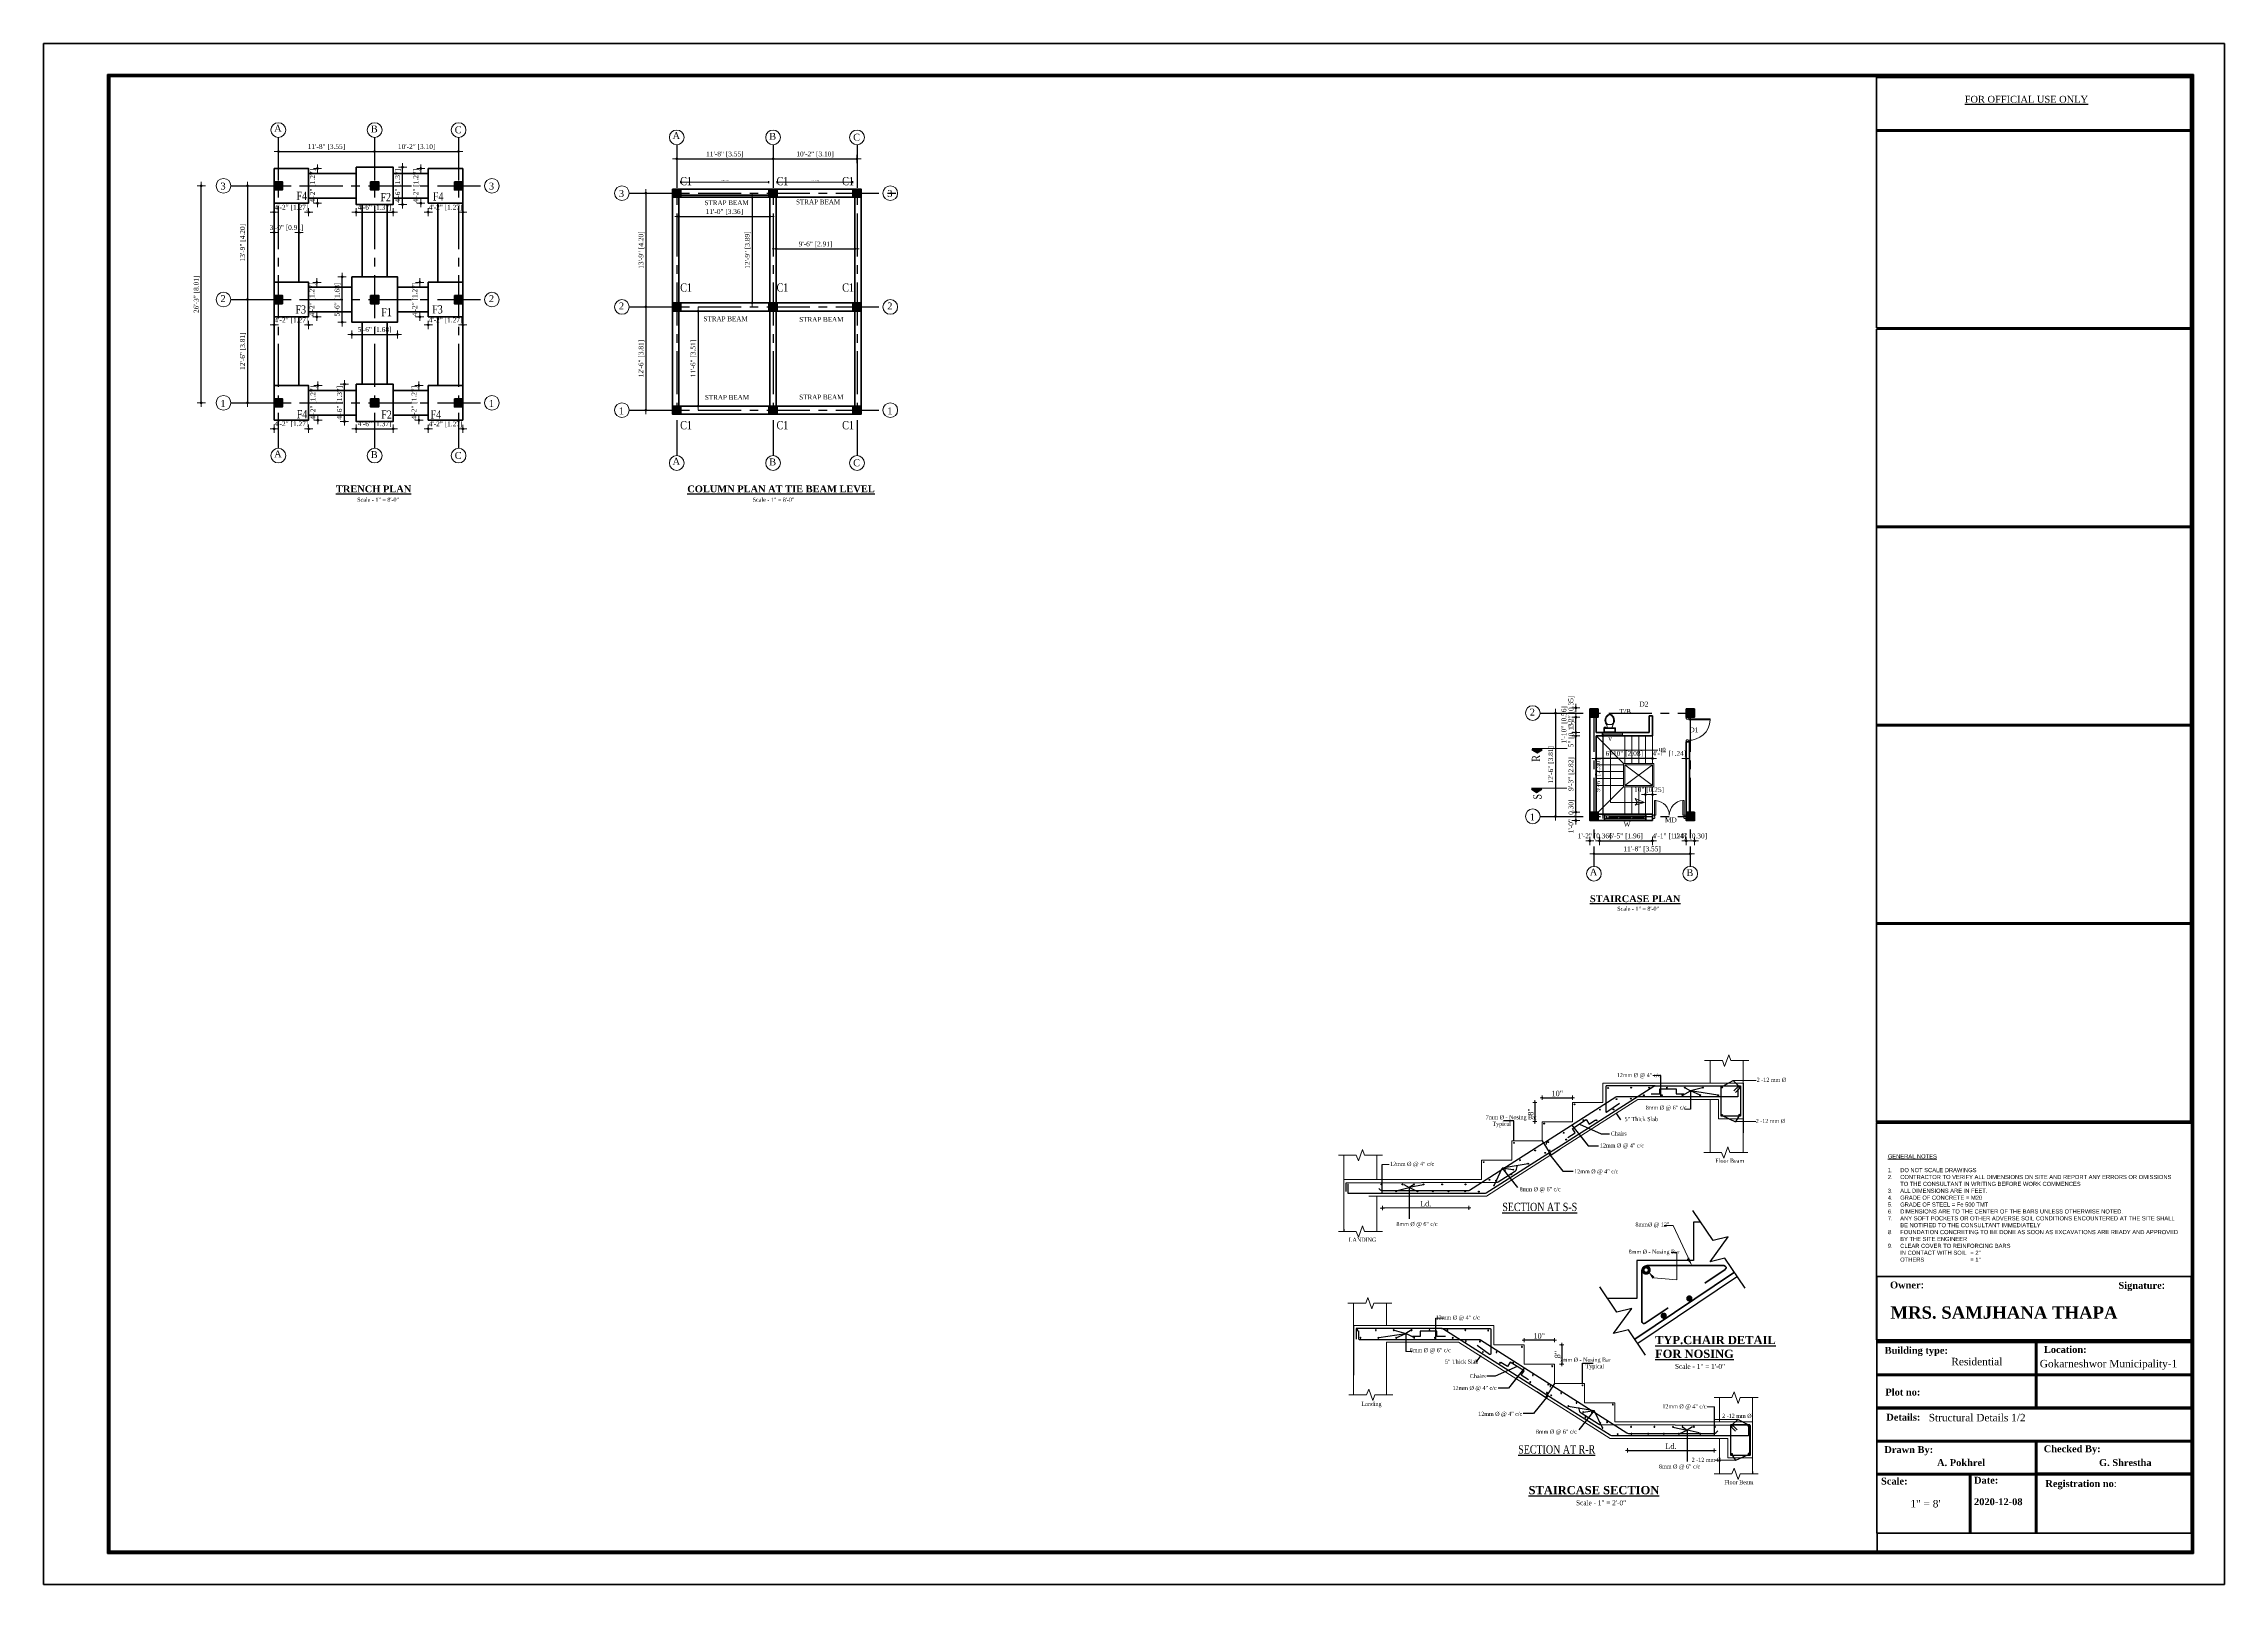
# Model space of a CAD drawing. Header units: feet. Extents: x 4160 to 31260, y -20219 to -1382.
# Drawn here: x 16897 to 20065, y -6088 to -3850 of the extents above; entities that cross this region are included whole.
import ezdxf

# ---------------------------------------------------------------- set-up
doc = ezdxf.new("R2010")
doc.units = ezdxf.units.FT
doc.header["$LTSCALE"] = 50
doc.header["$MEASUREMENT"] = 0
doc.header["$PDMODE"] = 34
doc.linetypes.add('CENTER', pattern=[2, 1.25, -0.25, 0.25, -0.25])
for name, color, linetype, lineweight in [('5Fixtures', 21, 'Continuous', 13), ('BAR', 7, 'Continuous', 40), ('COL-TEXT', 3, 'Continuous', 13), ('COLUMN', 145, 'Continuous', 40), ('DIM', 7, 'Continuous', 9), ('DIMENISON', 152, 'Continuous', 9), ('DIMENSION', 142, 'Continuous', 13), ('DOOR PLAN', 241, 'Continuous', 13), ('HACTH', 8, 'Continuous', 13), ('IES_WR_Rebar Concrete Line', 2, 'Continuous', 15), ('IES_WR_Rebar-Main', 1, 'Continuous', 30), ('REBARS', 1, 'Continuous', 40), ('SHEETS', 7, 'Continuous', 60), ('stair', 140, 'Continuous', 18), ('Text1', 3, 'Continuous', 25), ('wall', 6, 'Continuous', 40), ('WINDOW FRAME PLAN', 102, 'Continuous', 15)]:
    doc.layers.add(name, color=color, linetype=linetype, lineweight=lineweight)
doc.layers.add('CL', color=253, linetype='CENTER')
doc.layers.add('Text', color=7, linetype='Continuous')
doc.styles.add('1.8', font='times.ttf', dxfattribs={"width": 0.8, "height": 8})
doc.styles.add('1.8 str', font='times.ttf', dxfattribs={"width": 0.8, "height": 6})
doc.styles.add('7 INCH', font='times.ttf', dxfattribs={"height": 7})
doc.styles.add('arial', font='times.ttf')
doc.styles.add('BOARD$0$ROMAND', font='romand', dxfattribs={"height": 100})
doc.styles.add('TITLE', font='times.ttf', dxfattribs={"height": 11})
doc.dimstyles.new('1.2', dxfattribs={"dimscale": 0, "dimtxt": 8, "dimasz": 0.5, "dimexe": 2, "dimexo": 9, "dimgap": 2, "dimtad": 1, "dimdec": 0, "dimlfac": 0.25, "dimzin": 3, "dimdsep": 46, "dimlunit": 4, "dimtxsty": '1.8', "dimblk": 'DIM', "dimcen": 3, "dimdle": 3, "dimse1": 1, "dimse2": 1, "dimclrd": 256, "dimclre": 256, "dimclrt": 7, "dimadec": 1, "dimazin": 2, "dimtfac": 1, "dimtdec": 0, "dimtix": 1, "dimtofl": 0, "dimtmove": 2, "dimatfit": 3, "dimldrblk": 'ARW', "dimfxl": 2, "dimfrac": 2, "dimtolj": 2, "dimtzin": 0, "dimarcsym": 0})
doc.dimstyles.new('1.4', dxfattribs={"dimscale": 0, "dimtxt": 6, "dimasz": 0.5, "dimexe": 2, "dimexo": 9, "dimgap": 2, "dimtad": 1, "dimdec": 0, "dimlfac": 0.5, "dimzin": 3, "dimdsep": 46, "dimlunit": 4, "dimtxsty": '1.8 str', "dimblk": 'DIM', "dimcen": 3, "dimdle": 3, "dimse1": 1, "dimse2": 1, "dimclrd": 256, "dimclre": 256, "dimclrt": 7, "dimadec": 1, "dimazin": 2, "dimtfac": 1, "dimtdec": 0, "dimtix": 1, "dimtofl": 0, "dimtmove": 2, "dimatfit": 3, "dimldrblk": 'arrow', "dimfxl": 2, "dimfrac": 2, "dimtolj": 2, "dimtzin": 0, "dimarcsym": 0})
doc.dimstyles.new('7 INCH', dxfattribs={"dimscale": 0, "dimtxt": 7, "dimasz": 1, "dimexe": 2, "dimexo": 9, "dimgap": 2, "dimtad": 1, "dimdec": 0, "dimzin": 3, "dimdsep": 46, "dimlunit": 4, "dimtxsty": '7 INCH', "dimblk": 'DIM', "dimcen": 3, "dimdle": 3, "dimse1": 1, "dimse2": 1, "dimclrd": 256, "dimclre": 256, "dimclrt": 7, "dimadec": 1, "dimazin": 2, "dimtfac": 1, "dimtdec": 0, "dimtix": 1, "dimtofl": 0, "dimtmove": 2, "dimatfit": 3, "dimldrblk": 'DIM', "dimfxl": 2, "dimfrac": 2, "dimtolj": 2, "dimtzin": 0, "dimarcsym": 0})
doc.dimstyles.new('SECS', dxfattribs={"dimtxt": 0.06, "dimasz": 0.06, "dimexe": 0.06, "dimexo": 0, "dimgap": 0.04, "dimtad": 1, "dimdec": 0, "dimzin": 3, "dimdsep": 46, "dimlunit": 4, "dimtxsty": 'arial', "dimcen": 1.25, "dimclrd": 256, "dimclrt": 3, "dimadec": 0, "dimazin": 0, "dimtfac": 1, "dimtdec": 0, "dimtix": 1, "dimtofl": 0, "dimtmove": 2, "dimatfit": 1, "dimfxl": 0.06, "dimfxlon": 1, "dimtolj": 1, "dimtzin": 0, "dimlwd": -1, "dimarcsym": 0})

# ---------------------------------------------------------------- blocks, each defined once
blk = doc.blocks.new('A$C151D7C43')
at = {"layer": 'HACTH', "ltscale": 0.1}
h = blk.add_hatch(color=256, dxfattribs=at)
h.dxf.hatch_style = 1
h.paths.add_polyline_path([(-12, 6), (-12, -6), (0, -6), (0, 6)])
at = {"layer": 'CL'}
for points in [[(0, 6), (-12, -6)], [(-12, 6), (0, -6)]]:
    blk.add_lwpolyline(points, dxfattribs=at)
at = {"layer": 'COLUMN'}
blk.add_lwpolyline([(-12, 6), (0, 6), (0, -6), (-12, -6)], close=True, dxfattribs=at)
blk = doc.blocks.new('DIM')
at = {"layer": 'DIMENSION'}
h = blk.add_hatch(color=256, dxfattribs=at)
h.paths.add_polyline_path([(0, 1.3), (0, 0), (1.3, 0, 0.414214)])
h.paths.add_polyline_path([(1.3, 0), (0, 0), (0, -1.3, 0.414214)])
h.paths.add_polyline_path([(0, 0), (-1.3, 0, 0.414214), (0, -1.3)])
h.paths.add_polyline_path([(0, 1.3, 0.414214), (-1.3, 0), (0, 0)])
for p, q in [((-6, 0), (6, 0)), ((0, 6), (0, -6))]:
    blk.add_line(p, q, dxfattribs=at)
blk.add_circle((0, 0), 1.28, dxfattribs=at)
blk = doc.blocks.new('*D223')
at = {"layer": 'Defpoints', "color": 0, "ltscale": 2, "transparency": 16777216}
for p in [(17378.2, -4006.4), (17238.3, -4026.2), (17378.2, -4026.2)]:
    blk.add_point(p, dxfattribs=at)
at = {"layer": 'DIMENSION', "lineweight": -2, "ltscale": 2, "transparency": 16777216}
blk.add_line((17239.3, -4006.4), (17377.2, -4006.4), dxfattribs=at)
at = {"layer": 'DIMENSION', "lineweight": -2, "ltscale": 2, "transparency": 16777216, "rotation": 180}
blk.add_blockref('DIM', (17238.3, -4006.4), dxfattribs=at)
at = {"layer": 'DIMENSION', "lineweight": -2, "ltscale": 2, "transparency": 16777216}
blk.add_blockref('DIM', (17378.2, -4006.4), dxfattribs=at)
at = {"layer": 'DIMENSION', "color": 7, "ltscale": 2, "transparency": 16777216, "insert": (17308.2, -3999.9), "char_height": 7, "attachment_point": 5, "style": '7 INCH'}
blk.add_mtext('\\A2;11\'-8" [3.55]', dxfattribs=at)
blk = doc.blocks.new('*D224')
at = {"layer": 'Defpoints', "color": 0, "ltscale": 2, "transparency": 16777216}
for p in [(17500.2, -4006.4), (17378.2, -4026.2), (17500.2, -4026.2)]:
    blk.add_point(p, dxfattribs=at)
at = {"layer": 'DIMENSION', "lineweight": -2, "ltscale": 2, "transparency": 16777216}
blk.add_line((17379.2, -4006.4), (17499.2, -4006.4), dxfattribs=at)
at = {"layer": 'DIMENSION', "lineweight": -2, "ltscale": 2, "transparency": 16777216, "rotation": 180}
blk.add_blockref('DIM', (17378.2, -4006.4), dxfattribs=at)
at = {"layer": 'DIMENSION', "lineweight": -2, "ltscale": 2, "transparency": 16777216}
blk.add_blockref('DIM', (17500.2, -4006.4), dxfattribs=at)
at = {"layer": 'DIMENSION', "color": 7, "ltscale": 2, "transparency": 16777216, "insert": (17439.2, -3999.9), "char_height": 7, "attachment_point": 5, "style": '7 INCH'}
blk.add_mtext('\\A2;10\'-2" [3.10]', dxfattribs=at)
blk = doc.blocks.new('*D225')
at = {"layer": 'Defpoints', "color": 0, "ltscale": 2, "transparency": 16777216}
for p in [(17232.3, -4056.2), (17193.5, -4221.4), (17232.3, -4221.4)]:
    blk.add_point(p, dxfattribs=at)
at = {"layer": 'DIMENSION', "lineweight": -2, "ltscale": 2, "transparency": 16777216}
blk.add_line((17193.5, -4057.2), (17193.5, -4220.4), dxfattribs=at)
for p, rotation in [((17193.5, -4056.2), 90), ((17193.5, -4221.4), 270)]:
    blk.add_blockref('DIM', p, dxfattribs=dict(at, rotation=rotation))
at = {"layer": 'DIMENSION', "color": 7, "ltscale": 2, "transparency": 16777216, "insert": (17187, -4138.8), "char_height": 7, "attachment_point": 5, "rotation": 90, "style": '7 INCH'}
blk.add_mtext('\\A2;13\'-9" [4.20]', dxfattribs=at)
blk = doc.blocks.new('*D226')
at = {"layer": 'Defpoints', "color": 0, "ltscale": 2, "transparency": 16777216}
for p in [(17232.3, -4221.4), (17193.5, -4371.4), (17232.3, -4371.4)]:
    blk.add_point(p, dxfattribs=at)
at = {"layer": 'DIMENSION', "lineweight": -2, "ltscale": 2, "transparency": 16777216}
blk.add_line((17193.5, -4222.4), (17193.5, -4370.4), dxfattribs=at)
for p, rotation in [((17193.5, -4221.4), 90), ((17193.5, -4371.4), 270)]:
    blk.add_blockref('DIM', p, dxfattribs=dict(at, rotation=rotation))
at = {"layer": 'DIMENSION', "color": 7, "ltscale": 2, "transparency": 16777216, "insert": (17187, -4296.4), "char_height": 7, "attachment_point": 5, "rotation": 90, "style": '7 INCH'}
blk.add_mtext('\\A2;12\'-6" [3.81]', dxfattribs=at)
blk = doc.blocks.new('*D222')
at = {"layer": 'Defpoints', "color": 0, "ltscale": 2, "transparency": 16777216}
for p in [(17232.3, -4086.2), (17268.3, -4086.2), (17268.3, -4124)]:
    blk.add_point(p, dxfattribs=at)
at = {"layer": 'DIMENSION', "lineweight": -2, "ltscale": 2, "transparency": 16777216}
for p, q in [((17231.3, -4124), (17230.3, -4124)), ((17269.3, -4124), (17270.3, -4124))]:
    blk.add_line(p, q, dxfattribs=at)
blk.add_blockref('DIM', (17232.3, -4124), dxfattribs=at)
at = {"layer": 'DIMENSION', "lineweight": -2, "ltscale": 2, "transparency": 16777216, "rotation": 180}
blk.add_blockref('DIM', (17268.3, -4124), dxfattribs=at)
at = {"layer": 'DIMENSION', "color": 7, "ltscale": 2, "transparency": 16777216, "insert": (17250.3, -4117.4), "char_height": 7, "attachment_point": 5, "style": '7 INCH'}
blk.add_mtext('\\A2;3\'-0" [0.91]', dxfattribs=at)
blk = doc.blocks.new('*D228')
at = {"layer": 'Defpoints', "color": 0, "ltscale": 2, "transparency": 16777216}
for p in [(17957, -4017.1), (17817.1, -4036.9), (17957, -4036.9)]:
    blk.add_point(p, dxfattribs=at)
at = {"layer": 'DIMENSION', "lineweight": -2, "ltscale": 2, "transparency": 16777216}
blk.add_line((17818.1, -4017.1), (17956, -4017.1), dxfattribs=at)
at = {"layer": 'DIMENSION', "lineweight": -2, "ltscale": 2, "transparency": 16777216, "rotation": 180}
blk.add_blockref('DIM', (17817.1, -4017.1), dxfattribs=at)
at = {"layer": 'DIMENSION', "lineweight": -2, "ltscale": 2, "transparency": 16777216}
blk.add_blockref('DIM', (17957, -4017.1), dxfattribs=at)
at = {"layer": 'DIMENSION', "color": 7, "ltscale": 2, "transparency": 16777216, "insert": (17887, -4010.6), "char_height": 7, "attachment_point": 5, "style": '7 INCH'}
blk.add_mtext('\\A2;11\'-8" [3.55]', dxfattribs=at)
blk = doc.blocks.new('*D229')
at = {"layer": 'Defpoints', "color": 0, "ltscale": 2, "transparency": 16777216}
for p in [(18078.9, -4017.1), (17957, -4036.9), (18078.9, -4036.9)]:
    blk.add_point(p, dxfattribs=at)
at = {"layer": 'DIMENSION', "lineweight": -2, "ltscale": 2, "transparency": 16777216}
blk.add_line((17958, -4017.1), (18077.9, -4017.1), dxfattribs=at)
at = {"layer": 'DIMENSION', "lineweight": -2, "ltscale": 2, "transparency": 16777216, "rotation": 180}
blk.add_blockref('DIM', (17957, -4017.1), dxfattribs=at)
at = {"layer": 'DIMENSION', "lineweight": -2, "ltscale": 2, "transparency": 16777216}
blk.add_blockref('DIM', (18078.9, -4017.1), dxfattribs=at)
at = {"layer": 'DIMENSION', "color": 7, "ltscale": 2, "transparency": 16777216, "insert": (18018, -4010.6), "char_height": 7, "attachment_point": 5, "style": '7 INCH'}
blk.add_mtext('\\A2;10\'-2" [3.10]', dxfattribs=at)
blk = doc.blocks.new('*D230')
at = {"layer": 'Defpoints', "color": 0, "ltscale": 2, "transparency": 16777216}
for p in [(17811.1, -4066.9), (17772.3, -4232.1), (17811.1, -4232.1)]:
    blk.add_point(p, dxfattribs=at)
at = {"layer": 'DIMENSION', "lineweight": -2, "ltscale": 2, "transparency": 16777216}
blk.add_line((17772.3, -4067.9), (17772.3, -4231.1), dxfattribs=at)
for p, rotation in [((17772.3, -4066.9), 90), ((17772.3, -4232.1), 270)]:
    blk.add_blockref('DIM', p, dxfattribs=dict(at, rotation=rotation))
at = {"layer": 'DIMENSION', "color": 7, "ltscale": 2, "transparency": 16777216, "insert": (17765.8, -4149.5), "char_height": 7, "attachment_point": 5, "rotation": 90, "style": '7 INCH'}
blk.add_mtext('\\A2;13\'-9" [4.20]', dxfattribs=at)
blk = doc.blocks.new('*D231')
at = {"layer": 'Defpoints', "color": 0, "ltscale": 2, "transparency": 16777216}
for p in [(17811.1, -4232.1), (17772.3, -4382.1), (17811.1, -4382.1)]:
    blk.add_point(p, dxfattribs=at)
at = {"layer": 'DIMENSION', "lineweight": -2, "ltscale": 2, "transparency": 16777216}
blk.add_line((17772.3, -4233.1), (17772.3, -4381.1), dxfattribs=at)
for p, rotation in [((17772.3, -4232.1), 90), ((17772.3, -4382.1), 270)]:
    blk.add_blockref('DIM', p, dxfattribs=dict(at, rotation=rotation))
at = {"layer": 'DIMENSION', "color": 7, "ltscale": 2, "transparency": 16777216, "insert": (17765.8, -4307.1), "char_height": 7, "attachment_point": 5, "rotation": 90, "style": '7 INCH'}
blk.add_mtext('\\A2;12\'-6" [3.81]', dxfattribs=at)
blk = doc.blocks.new('A$C27A24D70')
at = {"layer": 'DOOR PLAN'}
for p, q in [((-11.2, 23.5), (-11.2, 20.6)), ((-11.2, 20.6), (-9.5, 20.6)), ((-9.5, 20.6), (-9.5, 20.1)), ((-9.5, 20.1), (-7.8, 20.1)), ((-6.7, 21.2), (-7.8, 20.1)), ((-6.7, 23.5), (-6.7, 21.2)), ((-11.2, -24.5), (-11.2, -21.7)), ((-11.2, -21.7), (-9.5, -21.7)), ((-9.5, -21.1), (-7.8, -21.1)), ((-9.5, -21.7), (-9.5, -21.1)), ((-6.7, -22.2), (-7.8, -21.1)), ((-6.7, -24.5), (-6.7, -22.2))]:
    blk.add_line(p, q, dxfattribs=at)
for points in [[(-11.2, 20.6), (-32.4, 20.6), (-32.4, 18.9), (-11.2, 18.9)], [(-11.2, -21.7), (-32.4, -21.7), (-32.4, -19.9), (-11.2, -19.9)]]:
    blk.add_lwpolyline(points, close=True, dxfattribs=at)
for centre, radius, start, end in [((-11.2, 20.6), 21.1, 184.6355, 270), ((-11.2, -21.7), 21.2, 90, 175.3645)]:
    blk.add_arc(centre, radius, start, end, dxfattribs=at)
at = {"layer": 'wall'}
for p, q in [((-12.8, 23.5), (-3.8, 23.5)), ((-12.8, -24.5), (-3.8, -24.5))]:
    blk.add_line(p, q, dxfattribs=at)
blk = doc.blocks.new('3ls')
at = {"layer": 'DOOR PLAN'}
for p, q in [((-36, -2.5), (-34, -2.5)), ((-36, -6.5), (-33.5, -6.5)), ((-34, -2.5), (-33, -3.5)), ((-33.5, -6.5), (-33.5, -5)), ((-33.5, -5), (-33, -5)), ((-33, -5), (-33, -3.5)), ((-2, -2.5), (-3, -3.5)), ((-3, -5), (-3, -3.5)), ((-2.5, -5), (-3, -5)), ((-2.5, -6.5), (-2.5, -5)), ((0, -6.5), (-2.5, -6.5)), ((0, -2.5), (-2, -2.5))]:
    blk.add_line(p, q, dxfattribs=at)
blk.add_lwpolyline([(-2.5, -6.5), (-2.5, -37.5), (-4, -37.5), (-4, -6.5)], close=True, dxfattribs=at)
blk.add_arc((-2.5, -6.5), 31, 177.2298, 267.2298, dxfattribs=at)
blk = doc.blocks.new('w1')
at = {"layer": 'wall'}
for p, q in [((14233.7, -9321.4), (14233.7, -9330.4)), ((14233.7, -9321.4), (14233.7, -9330.4)), ((14293.7, -9321.4), (14293.7, -9330.4))]:
    blk.add_line(p, q, dxfattribs=at)
at = {"layer": 'WINDOW FRAME PLAN'}
for p, q in [((14233.7, -9323.9), (14236.7, -9323.9)), ((14233.7, -9327.9), (14236.2, -9327.9)), ((14236.2, -9327.9), (14236.2, -9326.4)), ((14236.2, -9326.4), (14236.7, -9326.4)), ((14253.2, -9326.4), (14236.2, -9326.4)), ((14236.2, -9327.9), (14291.2, -9327.9)), ((14290.7, -9323.9), (14236.7, -9323.9)), ((14236.7, -9326.4), (14236.7, -9323.9)), ((14252.7, -9326.4), (14252.7, -9323.9)), ((14253.2, -9327.9), (14253.2, -9326.4)), ((14255.2, -9327.9), (14255.2, -9326.4)), ((14255.2, -9326.4), (14255.7, -9326.4)), ((14272.2, -9326.4), (14255.2, -9326.4)), ((14255.7, -9326.4), (14255.7, -9323.9)), ((14271.7, -9326.4), (14271.7, -9323.9)), ((14272.2, -9326.4), (14271.7, -9326.4)), ((14272.2, -9327.9), (14272.2, -9326.4)), ((14290.7, -9326.4), (14274.2, -9326.4)), ((14274.2, -9327.9), (14274.2, -9326.4)), ((14274.7, -9326.4), (14274.7, -9323.9)), ((14293.7, -9323.9), (14290.7, -9323.9)), ((14290.7, -9326.4), (14290.7, -9323.9)), ((14291.2, -9326.4), (14290.7, -9326.4)), ((14291.2, -9327.9), (14291.2, -9326.4)), ((14293.7, -9327.9), (14291.2, -9327.9))]:
    blk.add_line(p, q, dxfattribs=at)
blk = doc.blocks.new('COMMODE')
at = {"layer": '5Fixtures'}
for p, q in [((0, 0), (-16.8, 0)), ((-16.8, 0), (-16.8, -6.4)), ((0, -6.4), (0, 0)), ((-16.8, -6.4), (0, -6.4)), ((-16.4, -6.8), (-14.8, -6.8)), ((-16.4, -7.6), (-16.4, -6.8)), ((-14, -7.6), (-16.4, -7.6)), ((-16, -1.6), (-16, -4.8)), ((-1.6, -0.8), (-15.2, -0.8)), ((-15.2, -5.6), (-1.6, -5.6)), ((-14.8, -6.8), (-14.8, -6.4)), ((-14, -6.4), (-14, -7.6)), ((-11.6, -6.4), (-13.2, -11.2)), ((-5.2, -11.2), (-11.6, -11.2)), ((-5.2, -6.4), (-3.6, -11.2)), ((-0.8, -4.8), (-0.8, -1.6))]:
    blk.add_line(p, q, dxfattribs=at)
for centre, radius, start, end in [((-15.3, -1.5), 0.707, 81.8699, 188.1301), ((-15.3, -4.9), 0.707, 171.8699, 278.1301), ((-5.6, -17.3), 9.74, 141.4691, 247.9714), ((-5, -17.5), 9.06, 136.3677, 238.9468), ((-8.4, -22.3), 3.2, 245.7318, 294.2682), ((-8.4, -23.2), 3.2, 254.8605, 285.1395), ((-11.2, -17.3), 9.74, 292.0284, 38.5307), ((-11.8, -17.5), 9.06, 301.053, 43.6321), ((-1.5, -1.5), 0.707, 351.8699, 98.1301), ((-1.5, -4.9), 0.707, 261.8699, 8.1301)]:
    blk.add_arc(centre, radius, start, end, dxfattribs=at)
blk = doc.blocks.new('*D232')
at = {"layer": 'Defpoints', "color": 0, "ltscale": 0.1, "transparency": 16777216}
for p in [(19143.5, -4978.1), (19157.5, -4978.1), (19157.5, -5007.7)]:
    blk.add_point(p, dxfattribs=at)
at = {"layer": 'DIMENSION', "lineweight": -2, "ltscale": 0.1, "transparency": 16777216}
for p, q in [((19142.5, -5007.7), (19141.5, -5007.7)), ((19158.5, -5007.7), (19159.5, -5007.7))]:
    blk.add_line(p, q, dxfattribs=at)
blk.add_blockref('DIM', (19143.5, -5007.7), dxfattribs=at)
at = {"layer": 'DIMENSION', "lineweight": -2, "ltscale": 0.1, "transparency": 16777216, "rotation": 180}
blk.add_blockref('DIM', (19157.5, -5007.7), dxfattribs=at)
at = {"layer": 'DIMENSION', "color": 7, "ltscale": 0.1, "transparency": 16777216, "insert": (19150.5, -5001.1), "char_height": 7, "attachment_point": 5, "style": '7 INCH'}
blk.add_mtext('\\A2;1\'-2" [0.36]', dxfattribs=at)
blk = doc.blocks.new('*D233')
at = {"layer": 'Defpoints', "color": 0, "ltscale": 0.1, "transparency": 16777216}
for p in [(19157.5, -4978.1), (19234.5, -4978.1), (19234.5, -5007.7)]:
    blk.add_point(p, dxfattribs=at)
at = {"layer": 'DIMENSION', "lineweight": -2, "ltscale": 0.1, "transparency": 16777216}
blk.add_line((19158.5, -5007.7), (19233.5, -5007.7), dxfattribs=at)
at = {"layer": 'DIMENSION', "lineweight": -2, "ltscale": 0.1, "transparency": 16777216, "rotation": 180}
blk.add_blockref('DIM', (19157.5, -5007.7), dxfattribs=at)
at = {"layer": 'DIMENSION', "lineweight": -2, "ltscale": 0.1, "transparency": 16777216}
blk.add_blockref('DIM', (19234.5, -5007.7), dxfattribs=at)
at = {"layer": 'DIMENSION', "color": 7, "ltscale": 0.1, "transparency": 16777216, "insert": (19196, -5001.1), "char_height": 7, "attachment_point": 5, "style": '7 INCH'}
blk.add_mtext('\\A2;6\'-5" [1.96]', dxfattribs=at)
blk = doc.blocks.new('*D234')
at = {"layer": 'Defpoints', "color": 0, "ltscale": 0.1, "transparency": 16777216}
for p in [(19234.5, -4978.1), (19283.4, -4978.1), (19283.4, -5007.7)]:
    blk.add_point(p, dxfattribs=at)
at = {"layer": 'DIMENSION', "lineweight": -2, "ltscale": 0.1, "transparency": 16777216}
for p, q in [((19233.5, -5007.7), (19232.5, -5007.7)), ((19284.4, -5007.7), (19285.4, -5007.7))]:
    blk.add_line(p, q, dxfattribs=at)
blk.add_blockref('DIM', (19234.5, -5007.7), dxfattribs=at)
at = {"layer": 'DIMENSION', "lineweight": -2, "ltscale": 0.1, "transparency": 16777216, "rotation": 180}
blk.add_blockref('DIM', (19283.4, -5007.7), dxfattribs=at)
at = {"layer": 'DIMENSION', "color": 7, "ltscale": 0.1, "transparency": 16777216, "insert": (19259, -5001.1), "char_height": 7, "attachment_point": 5, "style": '7 INCH'}
blk.add_mtext('\\A2;4\'-1" [1.24]', dxfattribs=at)
blk = doc.blocks.new('*D235')
at = {"layer": 'Defpoints', "color": 0, "ltscale": 0.1, "transparency": 16777216}
for p in [(19283.4, -4978.1), (19295.4, -4978.1), (19295.4, -5007.7)]:
    blk.add_point(p, dxfattribs=at)
at = {"layer": 'DIMENSION', "lineweight": -2, "ltscale": 0.1, "transparency": 16777216}
for p, q in [((19282.4, -5007.7), (19281.4, -5007.7)), ((19296.4, -5007.7), (19297.4, -5007.7))]:
    blk.add_line(p, q, dxfattribs=at)
blk.add_blockref('DIM', (19283.4, -5007.7), dxfattribs=at)
at = {"layer": 'DIMENSION', "lineweight": -2, "ltscale": 0.1, "transparency": 16777216, "rotation": 180}
blk.add_blockref('DIM', (19295.4, -5007.7), dxfattribs=at)
at = {"layer": 'DIMENSION', "color": 7, "ltscale": 0.1, "transparency": 16777216, "insert": (19289.4, -5001.1), "char_height": 7, "attachment_point": 5, "style": '7 INCH'}
blk.add_mtext('\\A2;1\'-0" [0.30]', dxfattribs=at)
blk = doc.blocks.new('*D236')
at = {"layer": 'Defpoints', "color": 0, "ltscale": 0.1, "transparency": 16777216}
for p in [(19149.5, -4978.1), (19289.4, -4978.1), (19289.4, -5026.4)]:
    blk.add_point(p, dxfattribs=at)
at = {"layer": 'DIMENSION', "lineweight": -2, "ltscale": 0.1, "transparency": 16777216}
blk.add_line((19150.5, -5026.4), (19288.4, -5026.4), dxfattribs=at)
at = {"layer": 'DIMENSION', "lineweight": -2, "ltscale": 0.1, "transparency": 16777216, "rotation": 180}
blk.add_blockref('DIM', (19149.5, -5026.4), dxfattribs=at)
at = {"layer": 'DIMENSION', "lineweight": -2, "ltscale": 0.1, "transparency": 16777216}
blk.add_blockref('DIM', (19289.4, -5026.4), dxfattribs=at)
at = {"layer": 'DIMENSION', "color": 7, "ltscale": 0.1, "transparency": 16777216, "insert": (19219.5, -5019.9), "char_height": 7, "attachment_point": 5, "style": '7 INCH'}
blk.add_mtext('\\A2;11\'-8" [3.55]', dxfattribs=at)
blk = doc.blocks.new('*D237')
at = {"layer": 'Defpoints', "color": 0, "ltscale": 0.1, "transparency": 16777216}
for p in [(19123.2, -4966.1), (19143.5, -4966.1), (19143.5, -4978.1)]:
    blk.add_point(p, dxfattribs=at)
at = {"layer": 'DIMENSION', "lineweight": -2, "ltscale": 0.1, "transparency": 16777216}
for p, q in [((19123.2, -4965.1), (19123.2, -4964.1)), ((19123.2, -4979.1), (19123.2, -4980.1))]:
    blk.add_line(p, q, dxfattribs=at)
for p, rotation in [((19123.2, -4966.1), 270), ((19123.2, -4978.1), 90)]:
    blk.add_blockref('DIM', p, dxfattribs=dict(at, rotation=rotation))
at = {"layer": 'DIMENSION', "color": 7, "ltscale": 0.1, "transparency": 16777216, "insert": (19116.7, -4972.1), "char_height": 7, "attachment_point": 5, "rotation": 90, "style": '7 INCH'}
blk.add_mtext('\\A2;1\'-0" [0.30]', dxfattribs=at)
blk = doc.blocks.new('*D238')
at = {"layer": 'Defpoints', "color": 0, "ltscale": 0.1, "transparency": 16777216}
for p in [(19123.2, -4855.1), (19152.5, -4855.1), (19143.5, -4966.1)]:
    blk.add_point(p, dxfattribs=at)
at = {"layer": 'DIMENSION', "lineweight": -2, "ltscale": 0.1, "transparency": 16777216}
blk.add_line((19123.2, -4965.1), (19123.2, -4856.1), dxfattribs=at)
for p, rotation in [((19123.2, -4855.1), 90), ((19123.2, -4966.1), 270)]:
    blk.add_blockref('DIM', p, dxfattribs=dict(at, rotation=rotation))
at = {"layer": 'DIMENSION', "color": 7, "ltscale": 0.1, "transparency": 16777216, "insert": (19116.7, -4910.6), "char_height": 7, "attachment_point": 5, "rotation": 90, "style": '7 INCH'}
blk.add_mtext('\\A2;9\'-3" [2.82]', dxfattribs=at)
blk = doc.blocks.new('*D239')
at = {"layer": 'Defpoints', "color": 0, "ltscale": 0.1, "transparency": 16777216}
for p in [(19123.2, -4850.1), (19152.5, -4850.1), (19152.5, -4855.1)]:
    blk.add_point(p, dxfattribs=at)
at = {"layer": 'DIMENSION', "lineweight": -2, "ltscale": 0.1, "transparency": 16777216}
for p, q in [((19123.2, -4849.1), (19123.2, -4848.1)), ((19123.2, -4856.1), (19123.2, -4857.1))]:
    blk.add_line(p, q, dxfattribs=at)
for p, rotation in [((19123.2, -4850.1), 270), ((19123.2, -4855.1), 90)]:
    blk.add_blockref('DIM', p, dxfattribs=dict(at, rotation=rotation))
at = {"layer": 'DIMENSION', "color": 7, "ltscale": 0.1, "transparency": 16777216, "insert": (19116.7, -4852.6), "char_height": 7, "attachment_point": 5, "rotation": 90, "style": '7 INCH'}
blk.add_mtext('\\A2;5" [0.13]', dxfattribs=at)
blk = doc.blocks.new('*D240')
at = {"layer": 'Defpoints', "color": 0, "ltscale": 0.1, "transparency": 16777216}
for p in [(19123.2, -4828.1), (19143.5, -4828.1), (19152.5, -4850.1)]:
    blk.add_point(p, dxfattribs=at)
at = {"layer": 'DIMENSION', "lineweight": -2, "ltscale": 0.1, "transparency": 16777216}
blk.add_line((19123.2, -4849.1), (19123.2, -4829.1), dxfattribs=at)
for p, rotation in [((19123.2, -4828.1), 90), ((19123.2, -4850.1), 270)]:
    blk.add_blockref('DIM', p, dxfattribs=dict(at, rotation=rotation))
at = {"layer": 'DIMENSION', "color": 7, "ltscale": 0.1, "transparency": 16777216, "insert": (19106.5, -4839.1), "char_height": 7, "attachment_point": 5, "rotation": 90, "style": '7 INCH'}
blk.add_mtext('\\A2;1\'-10" [0.56]', dxfattribs=at)
blk = doc.blocks.new('*D241')
at = {"layer": 'Defpoints', "color": 0, "ltscale": 0.1, "transparency": 16777216}
for p in [(19123.2, -4814.5), (19143.5, -4814.5), (19143.5, -4828.1)]:
    blk.add_point(p, dxfattribs=at)
at = {"layer": 'DIMENSION', "lineweight": -2, "ltscale": 0.1, "transparency": 16777216}
for p, q in [((19123.2, -4813.5), (19123.2, -4812.5)), ((19123.2, -4829.1), (19123.2, -4830.1))]:
    blk.add_line(p, q, dxfattribs=at)
for p, rotation in [((19123.2, -4814.5), 270), ((19123.2, -4828.1), 90)]:
    blk.add_blockref('DIM', p, dxfattribs=dict(at, rotation=rotation))
at = {"layer": 'DIMENSION', "color": 7, "ltscale": 0.1, "transparency": 16777216, "insert": (19116.7, -4821.3), "char_height": 7, "attachment_point": 5, "rotation": 90, "style": '7 INCH'}
blk.add_mtext('\\A2;1\'-2" [0.35]', dxfattribs=at)
blk = doc.blocks.new('*D242')
at = {"layer": 'Defpoints', "color": 0, "ltscale": 0.1, "transparency": 16777216}
for p in [(19149.5, -4822.1), (19093.8, -4972.1), (19143.5, -4972.1)]:
    blk.add_point(p, dxfattribs=at)
at = {"layer": 'DIMENSION', "lineweight": -2, "ltscale": 0.1, "transparency": 16777216}
blk.add_line((19093.8, -4823.1), (19093.8, -4971.1), dxfattribs=at)
for p, rotation in [((19093.8, -4822.1), 90), ((19093.8, -4972.1), 270)]:
    blk.add_blockref('DIM', p, dxfattribs=dict(at, rotation=rotation))
at = {"layer": 'DIMENSION', "color": 7, "ltscale": 0.1, "transparency": 16777216, "insert": (19087.3, -4897.1), "char_height": 7, "attachment_point": 5, "rotation": 90, "style": '7 INCH'}
blk.add_mtext('\\A2;12\'-6" [3.81]', dxfattribs=at)
blk = doc.blocks.new('*D243')
at = {"layer": 'Defpoints', "color": 0, "ltscale": 0.1, "transparency": 16777216}
for p in [(19152.5, -4875.1), (19234.5, -4875.1), (19152.5, -4887.9)]:
    blk.add_point(p, dxfattribs=at)
at = {"layer": 'HACTH', "lineweight": -2, "ltscale": 0.1, "transparency": 16777216}
blk.add_line((19233.5, -4887.9), (19153.5, -4887.9), dxfattribs=at)
at = {"layer": 'HACTH', "lineweight": -2, "ltscale": 0.1, "transparency": 16777216, "rotation": 180}
blk.add_blockref('DIM', (19152.5, -4887.9), dxfattribs=at)
at = {"layer": 'HACTH', "lineweight": -2, "ltscale": 0.1, "transparency": 16777216}
blk.add_blockref('DIM', (19234.5, -4887.9), dxfattribs=at)
at = {"layer": 'HACTH', "color": 7, "ltscale": 0.1, "transparency": 16777216, "insert": (19193.5, -4881.3), "char_height": 7, "attachment_point": 5, "style": '7 INCH'}
blk.add_mtext('\\A2;6\'-10" [2.08]', dxfattribs=at)
blk = doc.blocks.new('*D244')
at = {"layer": 'Defpoints', "color": 0, "ltscale": 0.1, "transparency": 16777216}
for p in [(19152.5, -4855.1), (19155.5, -4969.1), (19162.3, -4969.1)]:
    blk.add_point(p, dxfattribs=at)
at = {"layer": 'HACTH', "lineweight": -2, "ltscale": 0.1, "transparency": 16777216}
blk.add_line((19162.3, -4856.1), (19162.3, -4968.1), dxfattribs=at)
for p, rotation in [((19162.3, -4855.1), 90), ((19162.3, -4969.1), 270)]:
    blk.add_blockref('DIM', p, dxfattribs=dict(at, rotation=rotation))
at = {"layer": 'HACTH', "color": 7, "ltscale": 0.1, "transparency": 16777216, "insert": (19155.7, -4912.1), "char_height": 7, "attachment_point": 5, "rotation": 90, "style": '7 INCH'}
blk.add_mtext('\\A2;9\'-6" [2.90]', dxfattribs=at)
blk = doc.blocks.new('*D245')
at = {"layer": 'Defpoints', "color": 0, "ltscale": 0.1, "transparency": 16777216}
for p in [(19224.5, -4929.1), (19234.5, -4929.1), (19234.5, -4940.5)]:
    blk.add_point(p, dxfattribs=at)
at = {"layer": 'HACTH', "lineweight": -2, "ltscale": 0.1, "transparency": 16777216}
for p, q in [((19223.5, -4940.5), (19222.5, -4940.5)), ((19235.5, -4940.5), (19236.5, -4940.5))]:
    blk.add_line(p, q, dxfattribs=at)
blk.add_blockref('DIM', (19224.5, -4940.5), dxfattribs=at)
at = {"layer": 'HACTH', "lineweight": -2, "ltscale": 0.1, "transparency": 16777216, "rotation": 180}
blk.add_blockref('DIM', (19234.5, -4940.5), dxfattribs=at)
at = {"layer": 'HACTH', "color": 7, "ltscale": 0.1, "transparency": 16777216, "insert": (19229.5, -4934), "char_height": 7, "attachment_point": 5, "style": '7 INCH'}
blk.add_mtext('\\A2;10" [0.25]', dxfattribs=at)
blk = doc.blocks.new('*D246')
at = {"layer": 'Defpoints', "color": 0, "ltscale": 0.1, "transparency": 16777216}
for p in [(19234.5, -4875.1), (19283.4, -4864.1), (19283.4, -4887.9)]:
    blk.add_point(p, dxfattribs=at)
at = {"layer": 'HACTH', "lineweight": -2, "ltscale": 0.1, "transparency": 16777216}
for p, q in [((19233.5, -4887.9), (19232.5, -4887.9)), ((19284.4, -4887.9), (19285.4, -4887.9))]:
    blk.add_line(p, q, dxfattribs=at)
blk.add_blockref('DIM', (19234.5, -4887.9), dxfattribs=at)
at = {"layer": 'HACTH', "lineweight": -2, "ltscale": 0.1, "transparency": 16777216, "rotation": 180}
blk.add_blockref('DIM', (19283.4, -4887.9), dxfattribs=at)
at = {"layer": 'HACTH', "color": 7, "ltscale": 0.1, "transparency": 16777216, "insert": (19259, -4881.3), "char_height": 7, "attachment_point": 5, "style": '7 INCH'}
blk.add_mtext('\\A2;4\'-1" [1.24]', dxfattribs=at)
blk = doc.blocks.new('ARW')
at = {"layer": 'DIMENSION'}
blk.add_lwpolyline([(-0.5, 0, 0, 3, 0), (-5.5, 0, 0, 0, 0), (-0.5, 0, 0, 0, 0)], format="xyseb", dxfattribs=at)
blk = doc.blocks.new('arrow')
at = {"layer": 'DIMENSION'}
blk.add_lwpolyline([(1.2, 0, 0, 2.1, 0), (-2.3, 0, 0, 0, 0), (1.2, 0, 0, 0, 0)], format="xyseb", dxfattribs=at)
blk = doc.blocks.new('*D247')
at = {"layer": 'Defpoints', "color": 0, "transparency": 16777216}
for p in [(18842.1, -5516), (18842.1, -5541), (18967.8, -5515.9)]:
    blk.add_point(p, dxfattribs=at)
at = {"layer": 'DIMENSION', "lineweight": -2, "transparency": 16777216}
blk.add_line((18967.3, -5540.8), (18842.6, -5541), dxfattribs=at)
at = {"layer": 'DIMENSION', "lineweight": -2, "transparency": 16777216, "xscale": 0.5, "yscale": 0.5, "zscale": 0.5}
for p, rotation in [((18842.1, -5541), 180.0727410465082), ((18967.8, -5540.8), 0.07274104650822898)]:
    blk.add_blockref('DIM', p, dxfattribs=dict(at, rotation=rotation))
at = {"layer": 'DIMENSION', "color": 7, "transparency": 16777216, "insert": (18905, -5534.7), "char_height": 8, "attachment_point": 5, "rotation": 0.0727, "style": '1.8'}
blk.add_mtext('\\A2;Ld.', dxfattribs=at)
blk = doc.blocks.new('*D248')
at = {"layer": 'Defpoints', "color": 0, "transparency": 16777216}
for p in [(19118.3, -5380.7), (19074.3, -5415.5), (19118.3, -5415.5)]:
    blk.add_point(p, dxfattribs=at)
at = {"layer": 'DIMENSION', "lineweight": -2, "transparency": 16777216}
blk.add_line((19074.8, -5380.7), (19117.8, -5380.7), dxfattribs=at)
at = {"layer": 'DIMENSION', "lineweight": -2, "transparency": 16777216, "xscale": 0.5, "yscale": 0.5, "zscale": 0.5, "rotation": 180}
blk.add_blockref('DIM', (19074.3, -5380.7), dxfattribs=at)
at = {"layer": 'DIMENSION', "lineweight": -2, "transparency": 16777216, "xscale": 0.5, "yscale": 0.5, "zscale": 0.5}
blk.add_blockref('DIM', (19118.3, -5380.7), dxfattribs=at)
at = {"layer": 'DIMENSION', "color": 7, "transparency": 16777216, "insert": (19096.3, -5374.6), "char_height": 8, "attachment_point": 5, "style": '1.8'}
blk.add_mtext('\\A2;10"', dxfattribs=at)
blk = doc.blocks.new('*D249')
at = {"layer": 'Defpoints', "color": 0, "transparency": 16777216}
for p in [(19063.6, -5415.5), (19074.3, -5415.5), (19118.3, -5387.5)]:
    blk.add_point(p, dxfattribs=at)
at = {"layer": 'DIMENSION', "lineweight": -2, "transparency": 16777216}
blk.add_line((19063.6, -5388), (19063.6, -5415), dxfattribs=at)
at = {"layer": 'DIMENSION', "lineweight": -2, "transparency": 16777216, "xscale": 0.5, "yscale": 0.5, "zscale": 0.5}
for p, rotation in [((19063.6, -5387.5), 90), ((19063.6, -5415.5), 270)]:
    blk.add_blockref('DIM', p, dxfattribs=dict(at, rotation=rotation))
at = {"layer": 'DIMENSION', "color": 7, "transparency": 16777216, "insert": (19057.6, -5401.5), "char_height": 8, "attachment_point": 5, "rotation": 90, "style": '1.8'}
blk.add_mtext('\\A2;8"', dxfattribs=at)
blk = doc.blocks.new('*D367')
at = {"layer": 'Defpoints', "color": 0, "ltscale": 2, "transparency": 16777216}
for p in [(17232.3, -4396.4), (17282.3, -4396.4), (17282.3, -4409.1)]:
    blk.add_point(p, dxfattribs=at)
at = {"layer": 'DIMENSION', "lineweight": -2, "ltscale": 2, "transparency": 16777216}
for p, q in [((17231.3, -4409.1), (17230.3, -4409.1)), ((17283.3, -4409.1), (17284.3, -4409.1))]:
    blk.add_line(p, q, dxfattribs=at)
blk.add_blockref('DIM', (17232.3, -4409.1), dxfattribs=at)
at = {"layer": 'DIMENSION', "lineweight": -2, "ltscale": 2, "transparency": 16777216, "rotation": 180}
blk.add_blockref('DIM', (17282.3, -4409.1), dxfattribs=at)
at = {"layer": 'DIMENSION', "color": 7, "ltscale": 2, "transparency": 16777216, "insert": (17257.3, -4402.5), "char_height": 7, "attachment_point": 5, "style": '7 INCH'}
blk.add_mtext('\\A2;4\'-2" [1.27]', dxfattribs=at)
blk = doc.blocks.new('*D368')
at = {"layer": 'Defpoints', "color": 0, "ltscale": 2, "transparency": 16777216}
for p in [(17282.3, -4346.4), (17295.8, -4346.4), (17282.3, -4396.4)]:
    blk.add_point(p, dxfattribs=at)
at = {"layer": 'DIMENSION', "lineweight": -2, "ltscale": 2, "transparency": 16777216}
for p, q in [((17295.8, -4345.4), (17295.8, -4344.4)), ((17295.8, -4397.4), (17295.8, -4398.4))]:
    blk.add_line(p, q, dxfattribs=at)
for p, rotation in [((17295.8, -4346.4), 270), ((17295.8, -4396.4), 90)]:
    blk.add_blockref('DIM', p, dxfattribs=dict(at, rotation=rotation))
at = {"layer": 'DIMENSION', "color": 7, "ltscale": 2, "transparency": 16777216, "insert": (17289.2, -4371.4), "char_height": 7, "attachment_point": 5, "rotation": 90, "style": '7 INCH'}
blk.add_mtext('\\A2;4\'-2" [1.27]', dxfattribs=at)
blk = doc.blocks.new('*D369')
at = {"layer": 'Defpoints', "color": 0, "ltscale": 2, "transparency": 16777216}
for p in [(17282.3, -4196.4), (17294.3, -4196.4), (17282.3, -4246.4)]:
    blk.add_point(p, dxfattribs=at)
at = {"layer": 'DIMENSION', "lineweight": -2, "ltscale": 2, "transparency": 16777216}
for p, q in [((17294.3, -4195.4), (17294.3, -4194.4)), ((17294.3, -4247.4), (17294.3, -4248.4))]:
    blk.add_line(p, q, dxfattribs=at)
for p, rotation in [((17294.3, -4196.4), 270), ((17294.3, -4246.4), 90)]:
    blk.add_blockref('DIM', p, dxfattribs=dict(at, rotation=rotation))
at = {"layer": 'DIMENSION', "color": 7, "ltscale": 2, "transparency": 16777216, "insert": (17287.8, -4221.4), "char_height": 7, "attachment_point": 5, "rotation": 90, "style": '7 INCH'}
blk.add_mtext('\\A2;4\'-2" [1.27]', dxfattribs=at)
blk = doc.blocks.new('*D370')
at = {"layer": 'Defpoints', "color": 0, "ltscale": 2, "transparency": 16777216}
for p in [(17232.3, -4246.4), (17282.3, -4246.4), (17282.3, -4258.3)]:
    blk.add_point(p, dxfattribs=at)
at = {"layer": 'DIMENSION', "lineweight": -2, "ltscale": 2, "transparency": 16777216}
for p, q in [((17231.3, -4258.3), (17230.3, -4258.3)), ((17283.3, -4258.3), (17284.3, -4258.3))]:
    blk.add_line(p, q, dxfattribs=at)
blk.add_blockref('DIM', (17232.3, -4258.3), dxfattribs=at)
at = {"layer": 'DIMENSION', "lineweight": -2, "ltscale": 2, "transparency": 16777216, "rotation": 180}
blk.add_blockref('DIM', (17282.3, -4258.3), dxfattribs=at)
at = {"layer": 'DIMENSION', "color": 7, "ltscale": 2, "transparency": 16777216, "insert": (17257.3, -4251.8), "char_height": 7, "attachment_point": 5, "style": '7 INCH'}
blk.add_mtext('\\A2;4\'-2" [1.27]', dxfattribs=at)
blk = doc.blocks.new('*D371')
at = {"layer": 'Defpoints', "color": 0, "ltscale": 2, "transparency": 16777216}
for p in [(17232.3, -4081.2), (17282.3, -4081.2), (17282.3, -4094.5)]:
    blk.add_point(p, dxfattribs=at)
at = {"layer": 'DIMENSION', "lineweight": -2, "ltscale": 2, "transparency": 16777216}
for p, q in [((17231.3, -4094.5), (17230.3, -4094.5)), ((17283.3, -4094.5), (17284.3, -4094.5))]:
    blk.add_line(p, q, dxfattribs=at)
blk.add_blockref('DIM', (17232.3, -4094.5), dxfattribs=at)
at = {"layer": 'DIMENSION', "lineweight": -2, "ltscale": 2, "transparency": 16777216, "rotation": 180}
blk.add_blockref('DIM', (17282.3, -4094.5), dxfattribs=at)
at = {"layer": 'DIMENSION', "color": 7, "ltscale": 2, "transparency": 16777216, "insert": (17257.3, -4088), "char_height": 7, "attachment_point": 5, "style": '7 INCH'}
blk.add_mtext('\\A2;4\'-2" [1.27]', dxfattribs=at)
blk = doc.blocks.new('*D372')
at = {"layer": 'Defpoints', "color": 0, "ltscale": 2, "transparency": 16777216}
for p in [(17282.3, -4031.2), (17295.2, -4031.2), (17282.3, -4081.2)]:
    blk.add_point(p, dxfattribs=at)
at = {"layer": 'DIMENSION', "lineweight": -2, "ltscale": 2, "transparency": 16777216}
for p, q in [((17295.2, -4030.2), (17295.2, -4029.2)), ((17295.2, -4082.2), (17295.2, -4083.2))]:
    blk.add_line(p, q, dxfattribs=at)
for p, rotation in [((17295.2, -4031.2), 270), ((17295.2, -4081.2), 90)]:
    blk.add_blockref('DIM', p, dxfattribs=dict(at, rotation=rotation))
at = {"layer": 'DIMENSION', "color": 7, "ltscale": 2, "transparency": 16777216, "insert": (17288.7, -4056.2), "char_height": 7, "attachment_point": 5, "rotation": 90, "style": '7 INCH'}
blk.add_mtext('\\A2;4\'-2" [1.27]', dxfattribs=at)
blk = doc.blocks.new('*D373')
at = {"layer": 'Defpoints', "color": 0, "ltscale": 2, "transparency": 16777216}
for p in [(17351.2, -4029.2), (17405.2, -4029.2), (17405.2, -4094.5)]:
    blk.add_point(p, dxfattribs=at)
at = {"layer": 'DIMENSION', "lineweight": -2, "ltscale": 2, "transparency": 16777216}
blk.add_line((17352.2, -4094.5), (17404.2, -4094.5), dxfattribs=at)
at = {"layer": 'DIMENSION', "lineweight": -2, "ltscale": 2, "transparency": 16777216, "rotation": 180}
blk.add_blockref('DIM', (17351.2, -4094.5), dxfattribs=at)
at = {"layer": 'DIMENSION', "lineweight": -2, "ltscale": 2, "transparency": 16777216}
blk.add_blockref('DIM', (17405.2, -4094.5), dxfattribs=at)
at = {"layer": 'DIMENSION', "color": 7, "ltscale": 2, "transparency": 16777216, "insert": (17378.2, -4088), "char_height": 7, "attachment_point": 5, "style": '7 INCH'}
blk.add_mtext('\\A2;4\'-6" [1.37]', dxfattribs=at)
blk = doc.blocks.new('*D374')
at = {"layer": 'Defpoints', "color": 0, "ltscale": 2, "transparency": 16777216}
for p in [(17405.2, -4029.2), (17418.8, -4029.2), (17405.2, -4083.2)]:
    blk.add_point(p, dxfattribs=at)
at = {"layer": 'DIMENSION', "lineweight": -2, "ltscale": 2, "transparency": 16777216}
blk.add_line((17418.8, -4082.2), (17418.8, -4030.2), dxfattribs=at)
for p, rotation in [((17418.8, -4029.2), 90), ((17418.8, -4083.2), 270)]:
    blk.add_blockref('DIM', p, dxfattribs=dict(at, rotation=rotation))
at = {"layer": 'DIMENSION', "color": 7, "ltscale": 2, "transparency": 16777216, "insert": (17412.3, -4056.2), "char_height": 7, "attachment_point": 5, "rotation": 90, "style": '7 INCH'}
blk.add_mtext('\\A2;4\'-6" [1.37]', dxfattribs=at)
blk = doc.blocks.new('*D375')
at = {"layer": 'Defpoints', "color": 0, "ltscale": 2, "transparency": 16777216}
for p in [(17445.3, -4031.2), (17456.2, -4031.2), (17456.2, -4081.2)]:
    blk.add_point(p, dxfattribs=at)
at = {"layer": 'DIMENSION', "lineweight": -2, "ltscale": 2, "transparency": 16777216}
for p, q in [((17445.3, -4030.2), (17445.3, -4029.2)), ((17445.3, -4082.2), (17445.3, -4083.2))]:
    blk.add_line(p, q, dxfattribs=at)
for p, rotation in [((17445.3, -4031.2), 270), ((17445.3, -4081.2), 90)]:
    blk.add_blockref('DIM', p, dxfattribs=dict(at, rotation=rotation))
at = {"layer": 'DIMENSION', "color": 7, "ltscale": 2, "transparency": 16777216, "insert": (17438.7, -4056.2), "char_height": 7, "attachment_point": 5, "rotation": 90, "style": '7 INCH'}
blk.add_mtext('\\A2;4\'-2" [1.27]', dxfattribs=at)
blk = doc.blocks.new('*D376')
at = {"layer": 'Defpoints', "color": 0, "ltscale": 2, "transparency": 16777216}
for p in [(17456.2, -4081.2), (17506.2, -4081.2), (17506.2, -4094.5)]:
    blk.add_point(p, dxfattribs=at)
at = {"layer": 'DIMENSION', "lineweight": -2, "ltscale": 2, "transparency": 16777216}
for p, q in [((17455.2, -4094.5), (17454.2, -4094.5)), ((17507.2, -4094.5), (17508.2, -4094.5))]:
    blk.add_line(p, q, dxfattribs=at)
blk.add_blockref('DIM', (17456.2, -4094.5), dxfattribs=at)
at = {"layer": 'DIMENSION', "lineweight": -2, "ltscale": 2, "transparency": 16777216, "rotation": 180}
blk.add_blockref('DIM', (17506.2, -4094.5), dxfattribs=at)
at = {"layer": 'DIMENSION', "color": 7, "ltscale": 2, "transparency": 16777216, "insert": (17481.2, -4088), "char_height": 7, "attachment_point": 5, "style": '7 INCH'}
blk.add_mtext('\\A2;4\'-2" [1.27]', dxfattribs=at)
blk = doc.blocks.new('*D377')
at = {"layer": 'Defpoints', "color": 0, "ltscale": 2, "transparency": 16777216}
for p in [(17345.2, -4188.4), (17411.2, -4188.4), (17411.2, -4272.1)]:
    blk.add_point(p, dxfattribs=at)
at = {"layer": 'DIMENSION', "lineweight": -2, "ltscale": 2, "transparency": 16777216}
blk.add_line((17346.2, -4272.1), (17410.2, -4272.1), dxfattribs=at)
at = {"layer": 'DIMENSION', "lineweight": -2, "ltscale": 2, "transparency": 16777216, "rotation": 180}
blk.add_blockref('DIM', (17345.2, -4272.1), dxfattribs=at)
at = {"layer": 'DIMENSION', "lineweight": -2, "ltscale": 2, "transparency": 16777216}
blk.add_blockref('DIM', (17411.2, -4272.1), dxfattribs=at)
at = {"layer": 'DIMENSION', "color": 7, "ltscale": 2, "transparency": 16777216, "insert": (17378.2, -4265.5), "char_height": 7, "attachment_point": 5, "style": '7 INCH'}
blk.add_mtext('\\A2;5\'-6" [1.68]', dxfattribs=at)
blk = doc.blocks.new('*D378')
at = {"layer": 'Defpoints', "color": 0, "ltscale": 2, "transparency": 16777216}
for p in [(17330.9, -4188.4), (17345.2, -4188.4), (17345.2, -4254.4)]:
    blk.add_point(p, dxfattribs=at)
at = {"layer": 'DIMENSION', "lineweight": -2, "ltscale": 2, "transparency": 16777216}
blk.add_line((17330.9, -4253.4), (17330.9, -4189.4), dxfattribs=at)
for p, rotation in [((17330.9, -4188.4), 90), ((17330.9, -4254.4), 270)]:
    blk.add_blockref('DIM', p, dxfattribs=dict(at, rotation=rotation))
at = {"layer": 'DIMENSION', "color": 7, "ltscale": 2, "transparency": 16777216, "insert": (17324.4, -4221.4), "char_height": 7, "attachment_point": 5, "rotation": 90, "style": '7 INCH'}
blk.add_mtext('\\A2;5\'-6" [1.68]', dxfattribs=at)
blk = doc.blocks.new('*D379')
at = {"layer": 'Defpoints', "color": 0, "ltscale": 2, "transparency": 16777216}
for p in [(17456.2, -4196.4), (17506.2, -4196.4), (17506.2, -4258.3)]:
    blk.add_point(p, dxfattribs=at)
at = {"layer": 'DIMENSION', "lineweight": -2, "ltscale": 2, "transparency": 16777216}
for p, q in [((17455.2, -4258.3), (17454.2, -4258.3)), ((17507.2, -4258.3), (17508.2, -4258.3))]:
    blk.add_line(p, q, dxfattribs=at)
blk.add_blockref('DIM', (17456.2, -4258.3), dxfattribs=at)
at = {"layer": 'DIMENSION', "lineweight": -2, "ltscale": 2, "transparency": 16777216, "rotation": 180}
blk.add_blockref('DIM', (17506.2, -4258.3), dxfattribs=at)
at = {"layer": 'DIMENSION', "color": 7, "ltscale": 2, "transparency": 16777216, "insert": (17481.2, -4251.8), "char_height": 7, "attachment_point": 5, "style": '7 INCH'}
blk.add_mtext('\\A2;4\'-2" [1.27]', dxfattribs=at)
blk = doc.blocks.new('*D380')
at = {"layer": 'Defpoints', "color": 0, "ltscale": 2, "transparency": 16777216}
for p in [(17456.2, -4196.4), (17443.7, -4246.4), (17456.2, -4246.4)]:
    blk.add_point(p, dxfattribs=at)
at = {"layer": 'DIMENSION', "lineweight": -2, "ltscale": 2, "transparency": 16777216}
for p, q in [((17443.7, -4195.4), (17443.7, -4194.4)), ((17443.7, -4247.4), (17443.7, -4248.4))]:
    blk.add_line(p, q, dxfattribs=at)
for p, rotation in [((17443.7, -4196.4), 270), ((17443.7, -4246.4), 90)]:
    blk.add_blockref('DIM', p, dxfattribs=dict(at, rotation=rotation))
at = {"layer": 'DIMENSION', "color": 7, "ltscale": 2, "transparency": 16777216, "insert": (17437.2, -4221.4), "char_height": 7, "attachment_point": 5, "rotation": 90, "style": '7 INCH'}
blk.add_mtext('\\A2;4\'-2" [1.27]', dxfattribs=at)
blk = doc.blocks.new('*D381')
at = {"layer": 'Defpoints', "color": 0, "ltscale": 2, "transparency": 16777216}
for p in [(17351.2, -4344.4), (17405.2, -4344.4), (17405.2, -4409.1)]:
    blk.add_point(p, dxfattribs=at)
at = {"layer": 'DIMENSION', "lineweight": -2, "ltscale": 2, "transparency": 16777216}
blk.add_line((17352.2, -4409.1), (17404.2, -4409.1), dxfattribs=at)
at = {"layer": 'DIMENSION', "lineweight": -2, "ltscale": 2, "transparency": 16777216, "rotation": 180}
blk.add_blockref('DIM', (17351.2, -4409.1), dxfattribs=at)
at = {"layer": 'DIMENSION', "lineweight": -2, "ltscale": 2, "transparency": 16777216}
blk.add_blockref('DIM', (17405.2, -4409.1), dxfattribs=at)
at = {"layer": 'DIMENSION', "color": 7, "ltscale": 2, "transparency": 16777216, "insert": (17378.2, -4402.5), "char_height": 7, "attachment_point": 5, "style": '7 INCH'}
blk.add_mtext('\\A2;4\'-6" [1.37]', dxfattribs=at)
blk = doc.blocks.new('*D382')
at = {"layer": 'Defpoints', "color": 0, "ltscale": 2, "transparency": 16777216}
for p in [(17334.3, -4344.4), (17351.2, -4344.4), (17351.2, -4398.4)]:
    blk.add_point(p, dxfattribs=at)
at = {"layer": 'DIMENSION', "lineweight": -2, "ltscale": 2, "transparency": 16777216}
blk.add_line((17334.3, -4397.4), (17334.3, -4345.4), dxfattribs=at)
for p, rotation in [((17334.3, -4344.4), 90), ((17334.3, -4398.4), 270)]:
    blk.add_blockref('DIM', p, dxfattribs=dict(at, rotation=rotation))
at = {"layer": 'DIMENSION', "color": 7, "ltscale": 2, "transparency": 16777216, "insert": (17327.8, -4371.4), "char_height": 7, "attachment_point": 5, "rotation": 90, "style": '7 INCH'}
blk.add_mtext('\\A2;4\'-6" [1.37]', dxfattribs=at)
blk = doc.blocks.new('*D383')
at = {"layer": 'Defpoints', "color": 0, "ltscale": 2, "transparency": 16777216}
for p in [(17456.2, -4396.4), (17506.2, -4396.4), (17506.2, -4409.2)]:
    blk.add_point(p, dxfattribs=at)
at = {"layer": 'DIMENSION', "lineweight": -2, "ltscale": 2, "transparency": 16777216}
for p, q in [((17455.2, -4409.2), (17454.2, -4409.2)), ((17507.2, -4409.2), (17508.2, -4409.2))]:
    blk.add_line(p, q, dxfattribs=at)
blk.add_blockref('DIM', (17456.2, -4409.2), dxfattribs=at)
at = {"layer": 'DIMENSION', "lineweight": -2, "ltscale": 2, "transparency": 16777216, "rotation": 180}
blk.add_blockref('DIM', (17506.2, -4409.2), dxfattribs=at)
at = {"layer": 'DIMENSION', "color": 7, "ltscale": 2, "transparency": 16777216, "insert": (17481.2, -4402.7), "char_height": 7, "attachment_point": 5, "style": '7 INCH'}
blk.add_mtext('\\A2;4\'-2" [1.27]', dxfattribs=at)
blk = doc.blocks.new('*D384')
at = {"layer": 'Defpoints', "color": 0, "ltscale": 2, "transparency": 16777216}
for p in [(17442.6, -4346.4), (17456.2, -4346.4), (17456.2, -4396.4)]:
    blk.add_point(p, dxfattribs=at)
at = {"layer": 'DIMENSION', "lineweight": -2, "ltscale": 2, "transparency": 16777216}
for p, q in [((17442.6, -4345.4), (17442.6, -4344.4)), ((17442.6, -4397.4), (17442.6, -4398.4))]:
    blk.add_line(p, q, dxfattribs=at)
for p, rotation in [((17442.6, -4346.4), 270), ((17442.6, -4396.4), 90)]:
    blk.add_blockref('DIM', p, dxfattribs=dict(at, rotation=rotation))
at = {"layer": 'DIMENSION', "color": 7, "ltscale": 2, "transparency": 16777216, "insert": (17436.1, -4371.4), "char_height": 7, "attachment_point": 5, "rotation": 90, "style": '7 INCH'}
blk.add_mtext('\\A2;4\'-2" [1.27]', dxfattribs=at)
blk = doc.blocks.new('*D400')
at = {"layer": 'Defpoints', "color": 0, "transparency": 16777216}
for p in [(19198.5, -5868.1), (19324.1, -5868.2), (19324.1, -5893.2)]:
    blk.add_point(p, dxfattribs=at)
at = {"layer": 'DIMENSION', "lineweight": -2, "transparency": 16777216}
blk.add_line((19198.9, -5893), (19323.6, -5893.2), dxfattribs=at)
at = {"layer": 'DIMENSION', "lineweight": -2, "transparency": 16777216, "xscale": 0.5, "yscale": 0.5, "zscale": 0.5}
for p, rotation in [((19198.4, -5893), 179.9272589534918), ((19324.1, -5893.2), 359.9272589534918)]:
    blk.add_blockref('DIM', p, dxfattribs=dict(at, rotation=rotation))
at = {"layer": 'DIMENSION', "color": 7, "transparency": 16777216, "insert": (19261.3, -5886.9), "char_height": 8, "attachment_point": 5, "rotation": 359.9273, "style": '1.8'}
blk.add_mtext('\\A2;Ld.', dxfattribs=at)
blk = doc.blocks.new('*D401')
at = {"layer": 'Defpoints', "color": 0, "transparency": 16777216}
for p in [(19048, -5732.9), (19048, -5767.8), (19092, -5767.8)]:
    blk.add_point(p, dxfattribs=at)
at = {"layer": 'DIMENSION', "lineweight": -2, "transparency": 16777216}
blk.add_line((19091.5, -5732.9), (19048.5, -5732.9), dxfattribs=at)
at = {"layer": 'DIMENSION', "lineweight": -2, "transparency": 16777216, "xscale": 0.5, "yscale": 0.5, "zscale": 0.5, "rotation": 180}
blk.add_blockref('DIM', (19048, -5732.9), dxfattribs=at)
at = {"layer": 'DIMENSION', "lineweight": -2, "transparency": 16777216, "xscale": 0.5, "yscale": 0.5, "zscale": 0.5}
blk.add_blockref('DIM', (19092, -5732.9), dxfattribs=at)
at = {"layer": 'DIMENSION', "color": 7, "transparency": 16777216, "insert": (19070, -5726.8), "char_height": 8, "attachment_point": 5, "style": '1.8'}
blk.add_mtext('\\A2;10"', dxfattribs=at)
blk = doc.blocks.new('*D402')
at = {"layer": 'Defpoints', "color": 0, "transparency": 16777216}
for p in [(19048, -5739.8), (19092, -5767.8), (19102.6, -5767.8)]:
    blk.add_point(p, dxfattribs=at)
at = {"layer": 'DIMENSION', "lineweight": -2, "transparency": 16777216}
blk.add_line((19102.6, -5740.3), (19102.6, -5767.3), dxfattribs=at)
at = {"layer": 'DIMENSION', "lineweight": -2, "transparency": 16777216, "xscale": 0.5, "yscale": 0.5, "zscale": 0.5}
for p, rotation in [((19102.6, -5739.8), 90), ((19102.6, -5767.8), 270)]:
    blk.add_blockref('DIM', p, dxfattribs=dict(at, rotation=rotation))
at = {"layer": 'DIMENSION', "color": 7, "transparency": 16777216, "insert": (19096.5, -5753.8), "char_height": 8, "attachment_point": 5, "rotation": 90, "style": '1.8'}
blk.add_mtext('\\A2;8"', dxfattribs=at)
blk = doc.blocks.new('*D488')
at = {"layer": 'Defpoints', "color": 0, "ltscale": 2, "transparency": 16777216}
for p in [(17126.3, -4056.2), (17232.3, -4056.2), (17232.3, -4371.4)]:
    blk.add_point(p, dxfattribs=at)
at = {"layer": 'DIMENSION', "lineweight": -2, "ltscale": 2, "transparency": 16777216}
blk.add_line((17126.3, -4370.4), (17126.3, -4057.2), dxfattribs=at)
for p, rotation in [((17126.3, -4056.2), 90), ((17126.3, -4371.4), 270)]:
    blk.add_blockref('DIM', p, dxfattribs=dict(at, rotation=rotation))
at = {"layer": 'DIMENSION', "color": 7, "ltscale": 2, "transparency": 16777216, "insert": (17119.7, -4213.8), "char_height": 7, "attachment_point": 5, "rotation": 90, "style": '7 INCH'}
blk.add_mtext('\\A2;26\'-3" [8.01]', dxfattribs=at)
blk = doc.blocks.new('*D489')
at = {"layer": 'Defpoints', "color": 0, "ltscale": 2, "transparency": 16777216}
for p in [(17820.1, -4072.9), (17952.5, -4072.9), (17952.5, -4100.8)]:
    blk.add_point(p, dxfattribs=at)
at = {"layer": 'DIMENSION', "lineweight": -2, "ltscale": 2, "transparency": 16777216}
blk.add_line((17821.1, -4100.8), (17951.5, -4100.8), dxfattribs=at)
at = {"layer": 'DIMENSION', "lineweight": -2, "ltscale": 2, "transparency": 16777216, "rotation": 180}
blk.add_blockref('DIM', (17820.1, -4100.8), dxfattribs=at)
at = {"layer": 'DIMENSION', "lineweight": -2, "ltscale": 2, "transparency": 16777216}
blk.add_blockref('DIM', (17952.5, -4100.8), dxfattribs=at)
at = {"layer": 'DIMENSION', "color": 7, "ltscale": 2, "transparency": 16777216, "insert": (17886.3, -4094.3), "char_height": 7, "attachment_point": 5, "style": '7 INCH'}
blk.add_mtext('\\A2;11\'-0" [3.36]', dxfattribs=at)
blk = doc.blocks.new('*D490')
at = {"layer": 'Defpoints', "color": 0, "ltscale": 2, "transparency": 16777216}
for p in [(17952.5, -4072.9), (17926.8, -4226.1), (17951, -4226.1)]:
    blk.add_point(p, dxfattribs=at)
at = {"layer": 'DIMENSION', "lineweight": -2, "ltscale": 2, "transparency": 16777216}
blk.add_line((17926.8, -4073.9), (17926.8, -4225.1), dxfattribs=at)
for p, rotation in [((17926.8, -4072.9), 90), ((17926.8, -4226.1), 270)]:
    blk.add_blockref('DIM', p, dxfattribs=dict(at, rotation=rotation))
at = {"layer": 'DIMENSION', "color": 7, "ltscale": 2, "transparency": 16777216, "insert": (17920.3, -4149.5), "char_height": 7, "attachment_point": 5, "rotation": 90, "style": '7 INCH'}
blk.add_mtext('\\A2;12\'-9" [3.89]', dxfattribs=at)
blk = doc.blocks.new('*D491')
at = {"layer": 'Defpoints', "color": 0, "ltscale": 2, "transparency": 16777216}
for p in [(17961.5, -4072.9), (18075.9, -4072.9), (18075.9, -4147.9)]:
    blk.add_point(p, dxfattribs=at)
at = {"layer": 'DIMENSION', "lineweight": -2, "ltscale": 2, "transparency": 16777216}
blk.add_line((17962.5, -4147.9), (18074.9, -4147.9), dxfattribs=at)
at = {"layer": 'DIMENSION', "lineweight": -2, "ltscale": 2, "transparency": 16777216, "rotation": 180}
blk.add_blockref('DIM', (17961.5, -4147.9), dxfattribs=at)
at = {"layer": 'DIMENSION', "lineweight": -2, "ltscale": 2, "transparency": 16777216}
blk.add_blockref('DIM', (18075.9, -4147.9), dxfattribs=at)
at = {"layer": 'DIMENSION', "color": 7, "ltscale": 2, "transparency": 16777216, "insert": (18018.7, -4141.4), "char_height": 7, "attachment_point": 5, "style": '7 INCH'}
blk.add_mtext('\\A2;9\'-6" [2.91]', dxfattribs=at)
blk = doc.blocks.new('*D492')
at = {"layer": 'Defpoints', "color": 0, "ltscale": 2, "transparency": 16777216}
for p in [(17820.1, -4238.1), (17823.1, -4376.1), (17848, -4376.1)]:
    blk.add_point(p, dxfattribs=at)
at = {"layer": 'DIMENSION', "lineweight": -2, "ltscale": 2, "transparency": 16777216}
blk.add_line((17848, -4239.1), (17848, -4375.1), dxfattribs=at)
for p, rotation in [((17848, -4238.1), 90), ((17848, -4376.1), 270)]:
    blk.add_blockref('DIM', p, dxfattribs=dict(at, rotation=rotation))
at = {"layer": 'DIMENSION', "color": 7, "ltscale": 2, "transparency": 16777216, "insert": (17841.5, -4307.1), "char_height": 7, "attachment_point": 5, "rotation": 90, "style": '7 INCH'}
blk.add_mtext('\\A2;11\'-6" [3.51]', dxfattribs=at)
blk = doc.blocks.new('*D971')
at = {"layer": 'Defpoints', "color": 0, "ltscale": 0.1, "transparency": 16777216}
for p in [(17951, -4050.8), (17823.1, -4060.9), (17951, -4060.9)]:
    blk.add_point(p, dxfattribs=at)
at = {"layer": 'DIM', "color": 0, "lineweight": -2, "ltscale": 0.1, "transparency": 16777216}
for p, q in [((17823.1, -4052.3), (17823.1, -4049.3)), ((17951, -4052.3), (17951, -4049.3))]:
    blk.add_line(p, q, dxfattribs=at)
at = {"layer": 'DIM', "ltscale": 0.1, "transparency": 16777216}
blk.add_line((17824.6, -4050.8), (17949.5, -4050.8), dxfattribs=at)
for points in [[(17824.6, -4050.5), (17824.6, -4051), (17823.1, -4050.8)], [(17949.5, -4050.5), (17949.5, -4051), (17951, -4050.8)]]:
    blk.add_solid(points, dxfattribs=at)
at = {"layer": 'DIM', "color": 3, "ltscale": 0.1, "transparency": 16777216, "insert": (17887, -4048.8), "char_height": 1.5, "attachment_point": 5, "style": 'arial'}
blk.add_mtext('\\A1;10\'-8" [3.25]', dxfattribs=at)
blk = doc.blocks.new('*D972')
at = {"layer": 'Defpoints', "color": 0, "ltscale": 0.1, "transparency": 16777216}
for p in [(18072.9, -4050.8), (17963, -4060.9), (18072.9, -4060.9)]:
    blk.add_point(p, dxfattribs=at)
at = {"layer": 'DIM', "color": 0, "lineweight": -2, "ltscale": 0.1, "transparency": 16777216}
for p, q in [((17963, -4052.3), (17963, -4049.3)), ((18072.9, -4052.3), (18072.9, -4049.3))]:
    blk.add_line(p, q, dxfattribs=at)
at = {"layer": 'DIM', "ltscale": 0.1, "transparency": 16777216}
blk.add_line((17964.5, -4050.8), (18071.4, -4050.8), dxfattribs=at)
for points in [[(17964.5, -4050.5), (17964.5, -4051), (17963, -4050.8)], [(18071.4, -4050.5), (18071.4, -4051), (18072.9, -4050.8)]]:
    blk.add_solid(points, dxfattribs=at)
at = {"layer": 'DIM', "color": 3, "ltscale": 0.1, "transparency": 16777216, "insert": (18018, -4048.8), "char_height": 1.5, "attachment_point": 5, "style": 'arial'}
blk.add_mtext('\\A1;9\'-2" [2.79]', dxfattribs=at)

msp = doc.modelspace()

# ---------------------------------------------------------------- hatches: boundary and pattern name
at = {"layer": 'Text', "ltscale": 10}
for points in [[(19059.49, -4875.37), (19074.5, -4875.37), (19067, -4879.99)], [(19058.71, -4932.59), (19073.72, -4932.59), (19066.21, -4937.21)]]:
    msp.add_hatch(color=256, dxfattribs=at).paths.add_polyline_path(points)

# ---------------------------------------------------------------- linework, layer by layer
for p, q in [((19296.49, -4978.05), (19283.43, -4978.05)), ((19357.82, -5640.36), (19213.22, -5737.74))]:
    msp.add_line(p, q)
at = {"ltscale": 10}
for p, q in [((18786.27, -5571.54), (18786.27, -5574.95)), ((19379.95, -5923.76), (19379.95, -5927.17))]:
    msp.add_line(p, q, dxfattribs=at)
msp.add_lwpolyline([(19304.67, -5561.43), (19294.13, -5561.43), (19294.13, -5616.97), (19211.65, -5616.97), (19211.65, -5672.51), (19169.3, -5672.51)])
at = {"linetype": 'Continuous', "ltscale": 10}
for points in [[(19369.2, -5657.26), (19339.78, -5613.57), (19318.11, -5618.95), (19344.38, -5582.85), (19322.71, -5588.23), (19293.29, -5544.54)], [(19224.6, -5754.63), (19199.79, -5717.79), (19178.12, -5723.18), (19204.4, -5687.07), (19182.73, -5692.45), (19157.92, -5655.62)]]:
    msp.add_lwpolyline(points, dxfattribs=at)
for points, const_width in [([(19223.34, -5632.32, -1), (19227.14, -5629.76, -1)], 9.16), ([(19289.95, -5671.04, -1), (19286.15, -5673.6, -1)], 4.58), ([(19252.7, -5696.13, -1), (19248.9, -5698.69, -1)], 4.58)]:
    msp.add_lwpolyline(points, format="xyb", close=True, dxfattribs=dict(const_width=const_width))
at = {"layer": 'BAR', "ltscale": 10}
for points in [[(19208.96, -5731.4), (19353.56, -5634.03, -0.1492563)], [(19310.4, -5650.2), (19340.11, -5630.19, 0.7402559), (19338.4, -5624.61), (19226.93, -5624.61, 0.4142136), (19219.29, -5632.24), (19219.29, -5705.82, 0.6006014), (19224.05, -5708.35), (19257.29, -5685.96)]]:
    msp.add_lwpolyline(points, format="xyb", dxfattribs=at)
at = {"layer": 'CL'}
for p, q in [((17238.28, -3985.83), (17238.28, -4437.42)), ((17378.22, -3985.83), (17378.22, -4437.42)), ((17500.16, -3985.83), (17500.16, -4437.42)), ((17817.06, -3996.54), (17817.06, -4448.14)), ((17957, -3996.54), (17957, -4448.14)), ((18078.95, -3996.54), (18078.95, -4448.14)), ((17169.28, -4056.18), (17537.85, -4056.18)), ((17748.06, -4066.9), (18137.99, -4066.9)), ((17169.28, -4221.36), (17537.85, -4221.36)), ((17748.06, -4232.08), (18116.63, -4232.08)), ((17169.28, -4371.36), (17537.85, -4371.36)), ((17748.06, -4382.08), (18116.63, -4382.08)), ((19071.31, -4822.05), (19295.43, -4822.05)), ((19149.49, -4816.05), (19149.49, -5044.77)), ((19289.43, -4816.05), (19289.43, -5044.77)), ((19071.31, -4972.05), (19295.43, -4972.05))]:
    msp.add_line(p, q, dxfattribs=at)
at = {"layer": 'DIMENISON'}
for centre in [(17238.28, -3975.15), (17378.22, -3975.15), (17500.16, -3975.15), (17817.06, -3985.87), (17957, -3985.87), (18078.95, -3985.87), (17158.6, -4056.18), (17548.52, -4056.18), (17737.38, -4066.9), (18127.31, -4066.9), (17158.6, -4221.36), (17548.52, -4221.36), (17737.38, -4232.08), (18127.31, -4232.08), (17158.6, -4371.36), (17548.52, -4371.36), (17737.38, -4382.08), (18127.31, -4382.08), (17238.28, -4448.1), (17378.22, -4448.1), (17500.16, -4448.1), (17817.06, -4458.82), (17957, -4458.82), (18078.95, -4458.82), (19060.63, -4822.05), (19060.63, -4972.05), (19149.49, -5055.45), (19289.43, -5055.45)]:
    msp.add_circle(centre, 10.68, dxfattribs=at)
at = {"layer": 'DIMENSION', "ltscale": 10}
for p, q in [((19059.59, -4873.66), (19110.68, -4873.66)), ((19058.81, -4930.88), (19109.9, -4930.88)), ((19236.03, -5642.41), (19269.77, -5645.11))]:
    msp.add_line(p, q, dxfattribs=at)
at = {"layer": 'DIMENSION', "ltscale": 0.1}
for p, q in [((19161.5, -4852.55), (19190.99, -4852.55)), ((19190.99, -4850.05), (19190.99, -4855.05))]:
    msp.add_line(p, q, dxfattribs=at)
at = {"layer": 'DIMENSION'}
for p, q in [((19246.58, -5348.54), (19234.85, -5348.54)), ((19351.49, -5355.68), (19385.14, -5355.68)), ((19289.85, -5397.2), (19281.18, -5397.2)), ((19354.35, -5415.23), (19384.64, -5415.23)), ((18852.19, -5477.66), (18841.61, -5477.66)), ((19264.53, -5566.37), (19251.6, -5566.23)), ((19289.05, -5619.29), (19264.53, -5566.37)), ((19269.77, -5605.75), (19261.76, -5605.75)), ((19269.77, -5645.11), (19269.77, -5605.75)), ((18919.65, -5700.77), (18931.37, -5700.77)), ((18876.37, -5749.42), (18885.05, -5749.42)), ((19314.03, -5829.88), (19324.61, -5829.88)), ((19358.73, -5847.9), (19325.08, -5847.9)), ((19355.88, -5907.45), (19325.58, -5907.45))]:
    msp.add_line(p, q, dxfattribs=at)
at = {"layer": 'DIMENSION', "ltscale": 0.1}
msp.add_lwpolyline([(19161.5, -4850.05), (19161.5, -4855.05)], dxfattribs=at)
at = {"layer": 'DIMENSION', "ltscale": 2}
msp.add_lwpolyline([(19242.42, -4876.05), (19173.49, -4876.05), (19173.49, -4951.78), (19222.69, -4951.78), (19209.37, -4946.05), (19212.73, -4951.78), (19209.47, -4955.83), (19222.69, -4951.78)], dxfattribs=at)
at = {"layer": 'DIMENSION', "ltscale": 10}
for points in [[(19237.6, -5641.13), (19234.45, -5643.7), (19228.3, -5632.95)], [(19284.26, -5614.99), (19287.8, -5612.98), (19292.07, -5624.61)]]:
    msp.add_solid(points, dxfattribs=at)
at = {"layer": 'IES_WR_Rebar Concrete Line'}
for p, q in [((19318.27, -5359.54), (19318.27, -5326.92)), ((19366.27, -5359.54), (19366.27, -5326.92)), ((19099.84, -5455.71), (19213.26, -5383.54)), ((19206.27, -5359.54), (19366.27, -5359.54)), ((19213.26, -5383.54), (19318.27, -5383.54)), ((19318.27, -5383.54), (19318.27, -5460.23)), ((19366.27, -5383.54), (19366.27, -5411.54)), ((19330.27, -5411.54), (19366.27, -5411.54)), ((19366.27, -5431.54), (19366.27, -5460.23)), ((18786.27, -5499.54), (18786.27, -5464.19)), ((18834.27, -5499.54), (18834.27, -5464.19)), ((19030.33, -5499.95), (19087.08, -5463.83)), ((18786.27, -5499.54), (18786.27, -5571.54)), ((18986.27, -5499.54), (18786.27, -5499.54)), ((18993.26, -5523.54), (19030.33, -5499.95)), ((18993.26, -5523.54), (18822.27, -5523.54)), ((18834.27, -5523.54), (18834.27, -5574.95)), ((18799.95, -5711.76), (18799.95, -5679.15)), ((18847.95, -5711.76), (18847.95, -5679.15)), ((18959.95, -5711.76), (18799.95, -5711.76)), ((18952.96, -5735.76), (18847.95, -5735.76)), ((18847.95, -5735.76), (18847.95, -5812.45)), ((19066.38, -5807.94), (18952.96, -5735.76)), ((18799.95, -5783.76), (18799.95, -5812.45)), ((19135.89, -5852.17), (19079.14, -5816.05)), ((19331.95, -5851.76), (19331.95, -5816.42)), ((19379.95, -5851.76), (19379.95, -5816.42)), ((19172.96, -5875.76), (19135.89, -5852.17)), ((19179.95, -5851.76), (19379.95, -5851.76)), ((19379.95, -5851.76), (19379.95, -5923.76)), ((19172.96, -5875.76), (19343.95, -5875.76)), ((19331.95, -5875.76), (19331.95, -5927.17)), ((19343.95, -5875.76), (19343.95, -5903.76)), ((19379.95, -5903.76), (19343.95, -5903.76))]:
    msp.add_line(p, q, dxfattribs=at)
for points in [[(19310.27, -5326.92), (19336.27, -5326.92), (19339.27, -5335.17), (19345.27, -5318.68), (19348.27, -5326.92), (19374.27, -5326.92)], [(19162.27, -5387.54), (19162.27, -5359.54), (19206.27, -5359.54)], [(19330.27, -5411.54), (19330.27, -5383.54), (19318.27, -5383.54)], [(19074.27, -5443.54), (19074.27, -5415.54), (19118.27, -5415.54)], [(19074.27, -5443.54), (19074.27, -5415.54)], [(19118.27, -5415.54), (19118.27, -5387.54), (19162.27, -5387.54)], [(19030.27, -5471.54), (19030.27, -5443.54), (19074.27, -5443.54)], [(18778.27, -5464.19), (18804.27, -5464.19), (18807.27, -5472.44), (18813.27, -5455.95), (18816.27, -5464.19), (18842.27, -5464.19)], [(18986.27, -5499.54), (18986.27, -5471.54), (19030.27, -5471.54)], [(19308.96, -5460.23), (19334.96, -5460.23), (19337.96, -5468.47), (19343.96, -5451.99), (19346.96, -5460.23), (19372.96, -5460.23)], [(18778.27, -5574.95), (18804.27, -5574.95), (18807.27, -5583.19), (18813.27, -5566.71), (18816.27, -5574.95), (18842.27, -5574.95)], [(18855.95, -5679.15), (18829.95, -5679.15), (18826.95, -5687.39), (18820.95, -5670.9), (18817.95, -5679.15), (18791.95, -5679.15)], [(19003.95, -5739.76), (19003.95, -5711.76), (18959.95, -5711.76)], [(19047.95, -5767.76), (19047.95, -5739.76), (19003.95, -5739.76)], [(19091.95, -5795.76), (19091.95, -5767.76), (19047.95, -5767.76)], [(19091.95, -5795.76), (19091.95, -5767.76)], [(19135.95, -5823.76), (19135.95, -5795.76), (19091.95, -5795.76)], [(18857.26, -5812.45), (18831.26, -5812.45), (18828.26, -5820.69), (18822.26, -5804.21), (18819.26, -5812.45), (18793.26, -5812.45)], [(19179.95, -5851.76), (19179.95, -5823.76), (19135.95, -5823.76)], [(19387.95, -5816.42), (19361.95, -5816.42), (19358.95, -5824.66), (19352.95, -5808.17), (19349.95, -5816.42), (19323.95, -5816.42)], [(19387.95, -5927.17), (19361.95, -5927.17), (19358.95, -5935.41), (19352.95, -5918.93), (19349.95, -5927.17), (19323.95, -5927.17)]]:
    msp.add_lwpolyline(points, dxfattribs=at)
at = {"layer": 'IES_WR_Rebar-Main'}
for p, q in [((19360.01, -5363.54), (19352.8, -5370.75)), ((19362.27, -5365.8), (19355.06, -5373.01)), ((19366.27, -5359.54), (19366.27, -5431.54)), ((19074.27, -5443.54), (19087.08, -5463.83)), ((19087.16, -5463.78), (19099.84, -5455.71)), ((18799.95, -5711.76), (18799.95, -5783.76)), ((19091.95, -5795.76), (19079.14, -5816.05)), ((19079.07, -5816.01), (19066.38, -5807.94)), ((19347.95, -5858.02), (19355.16, -5865.23)), ((19350.21, -5855.76), (19357.43, -5862.97))]:
    msp.add_line(p, q, dxfattribs=at)
for points in [[(19358.69, -5367.23), (19358.69, -5378.54, -0.4142136), (19357.69, -5379.54), (19183.46, -5379.54, 0.142638), (19181.31, -5380.16), (19080.37, -5444.39), (19080.15, -5448.86)], [(19097.69, -5452.34), (19236.26, -5364.16, -0.142638), (19238.4, -5363.54), (19361.27, -5363.54, -0.4142136), (19362.27, -5364.54), (19362.27, -5379.39)], [(19238.4, -5363.54), (19167.71, -5363.54, 0.4142136), (19166.71, -5364.54), (19166.71, -5400.61, 0.6087048), (19168.28, -5401.43), (19186.38, -5388.61)], [(19076.35, -5446.83), (18968.79, -5515.4, -0.142638), (18966.64, -5516.03), (18842.11, -5516.03, -0.1989124), (18839.29, -5514.85), (18836.99, -5512.55)], [(18789.44, -5517.08), (18789.37, -5504.54), (18789.37, -5504.54), (19008.13, -5503.54, 0.142638), (19010.28, -5502.91), (19035.45, -5486.89, 0.1989124), (19037.21, -5484.38), (19038.47, -5478.73)], [(18792.01, -5505.83), (18792.03, -5518.54, 0.4299239), (18792.37, -5519.54), (18990.93, -5519.54, 0.142638), (18993.08, -5518.91), (19084.95, -5460.45)], [(19068.53, -5804.56), (18929.97, -5716.38, 0.142638), (18927.82, -5715.76), (18804.95, -5715.76, 0.4142136), (18803.95, -5716.76), (18803.95, -5731.61)], [(18807.53, -5719.45), (18807.53, -5730.76, 0.4142136), (18808.53, -5731.76), (18982.76, -5731.76, -0.142638), (18984.91, -5732.38), (19085.85, -5796.62), (19086.08, -5801.08)], [(18927.82, -5715.76), (18998.52, -5715.76, -0.4142136), (18999.52, -5716.76), (18999.52, -5752.83, -0.6087048), (18997.94, -5753.65), (18979.84, -5740.83)], [(19374.21, -5858.05), (19374.19, -5870.76, -0.4299239), (19373.85, -5871.76), (19175.29, -5871.76, -0.142638), (19173.14, -5871.13), (19081.27, -5812.67)], [(19089.87, -5799.05), (19197.43, -5867.62, 0.142638), (19199.58, -5868.25), (19324.11, -5868.25, 0.1989124), (19326.94, -5867.08), (19329.24, -5864.78)], [(19376.79, -5900.56), (19376.85, -5856.76), (19376.85, -5856.76), (19158.09, -5855.76, -0.142638), (19155.94, -5855.13), (19130.77, -5839.11, -0.1989124), (19129.01, -5836.61), (19127.76, -5830.95)]]:
    msp.add_lwpolyline(points, format="xyb", dxfattribs=at)
for points in [[(19170.93, -5366.61, -1), (19169.68, -5366.61, -1)], [(19183, -5382.76, -1), (19181.75, -5382.76, -1)], [(19203.52, -5382.1, -1), (19202.27, -5382.1, -1)], [(19204.23, -5366.16, -1), (19202.98, -5366.16, -1)], [(19222.56, -5377.18, -1), (19221.31, -5377.18, -1)], [(19230.23, -5366.16, -1), (19228.98, -5366.16, -1)], [(19248.56, -5377.18, -1), (19247.31, -5377.18, -1)], [(19256.23, -5366.16, -1), (19254.98, -5366.16, -1)], [(19278.56, -5377.18, -1), (19277.31, -5377.18, -1)], [(19282.23, -5366.16, -1), (19280.98, -5366.16, -1)], [(19304.56, -5377.18, -1), (19303.31, -5377.18, -1)], [(19308.23, -5366.16, -1), (19306.98, -5366.16, -1)], [(19330.56, -5377.18, -1), (19329.31, -5377.18, -1)], [(19335.91, -5364.34, 1), (19335.91, -5365.94, 1)], [(19360.64, -5364.34, -1), (19360.64, -5365.94, -1)], [(19121.93, -5390.32, -1), (19120.68, -5390.32, -1)], [(19121.93, -5390.32, -1), (19120.68, -5390.32, -1)], [(19134.75, -5413.39, -1), (19133.5, -5413.39, -1)], [(19153.88, -5413.6, -1), (19152.63, -5413.6, -1)], [(19158.88, -5398.07, -1), (19157.63, -5398.07, -1)], [(19178.7, -5397.85, -1), (19177.45, -5397.85, -1)], [(19335.91, -5406.73, -1), (19335.91, -5405.13, -1)], [(19360.64, -5406.73, 1), (19360.64, -5405.13, 1)], [(19033.93, -5446.32, -1), (19032.68, -5446.32, -1)], [(19077.93, -5418.32, -1), (19076.68, -5418.32, -1)], [(19077.93, -5418.32, -1), (19076.68, -5418.32, -1)], [(19083.81, -5445.12, -1), (19082.56, -5445.12, -1)], [(19106.15, -5431.59, -1), (19104.9, -5431.59, -1)], [(19109.88, -5441.6, -1), (19108.63, -5441.6, -1)], [(18989.93, -5474.32, -1), (18988.68, -5474.32, -1)], [(18989.93, -5474.32, -1), (18988.68, -5474.32, -1)], [(19042.71, -5471.65, -1), (19041.46, -5471.65, -1)], [(19054.58, -5476.6, -1), (19053.33, -5476.6, -1)], [(19064.91, -5457.49, -1), (19063.66, -5457.49, -1)], [(19079.41, -5460.85, -1), (19078.16, -5460.85, -1)], [(19085.68, -5457.35, -1), (19084.43, -5457.35, -1)], [(18841.64, -5506.66, -1), (18840.39, -5506.66, -1)], [(18872.1, -5506.66, -1), (18870.85, -5506.66, -1)], [(18872.11, -5506.66, -1), (18870.86, -5506.66, -1)], [(18888.74, -5506.66, -1), (18887.49, -5506.66, -1)], [(18902.56, -5506.66, -1), (18901.31, -5506.66, -1)], [(18929.56, -5506.66, -1), (18928.31, -5506.66, -1)], [(18963.47, -5506.66, -1), (18962.22, -5506.66, -1)], [(18998.31, -5499.96, -1), (18997.06, -5499.96, -1)], [(19004.94, -5508.1, -1), (19003.69, -5508.1, -1)], [(19008.18, -5501.04, -1), (19006.93, -5501.04, -1)], [(19020.51, -5485.8, -1), (19019.26, -5485.8, -1)], [(19029.76, -5492.35, -1), (19028.51, -5492.35, -1)], [(19033, -5485.29, -1), (19031.75, -5485.29, -1)], [(18862.92, -5516.66, -1), (18861.67, -5516.66, -1)], [(18893.91, -5516.66, -1), (18892.66, -5516.66, -1)], [(18915.88, -5516.66, -1), (18914.63, -5516.66, -1)], [(18938.63, -5516.66, -1), (18937.38, -5516.66, -1)], [(18962.96, -5516.66, -1), (18961.71, -5516.66, -1)], [(18982.89, -5517.08, -1), (18981.64, -5517.08, -1)], [(18805.35, -5718.38, 1), (18806.6, -5718.38, 1)], [(18809.67, -5729.4, 1), (18810.92, -5729.4, 1)], [(18831.99, -5718.38, 1), (18833.24, -5718.38, 1)], [(18835.67, -5729.4, 1), (18836.92, -5729.4, 1)], [(18857.99, -5718.38, 1), (18859.24, -5718.38, 1)], [(18861.67, -5729.4, 1), (18862.92, -5729.4, 1)], [(18883.99, -5718.38, 1), (18885.24, -5718.38, 1)], [(18887.67, -5729.4, 1), (18888.92, -5729.4, 1)], [(18909.99, -5718.38, 1), (18911.24, -5718.38, 1)], [(18917.67, -5729.4, 1), (18918.92, -5729.4, 1)], [(18935.99, -5718.38, 1), (18937.24, -5718.38, 1)], [(18943.67, -5729.4, 1), (18944.92, -5729.4, 1)], [(18961.99, -5718.38, 1), (18963.24, -5718.38, 1)], [(18962.7, -5734.32, 1), (18963.95, -5734.32, 1)], [(18995.29, -5718.83, 1), (18996.54, -5718.83, 1)], [(18983.22, -5734.98, 1), (18984.47, -5734.98, 1)], [(18987.52, -5750.07, 1), (18988.77, -5750.07, 1)], [(19007.35, -5750.3, 1), (19008.6, -5750.3, 1)], [(19012.35, -5765.82, 1), (19013.6, -5765.82, 1)], [(19031.47, -5765.61, 1), (19032.72, -5765.61, 1)], [(19044.3, -5742.55, 1), (19045.55, -5742.55, 1)], [(19044.3, -5742.55, 1), (19045.55, -5742.55, 1)], [(19056.35, -5793.82, 1), (19057.6, -5793.82, 1)], [(19060.07, -5783.81, 1), (19061.32, -5783.81, 1)], [(19082.41, -5797.35, 1), (19083.66, -5797.35, 1)], [(19088.3, -5770.55, 1), (19089.55, -5770.55, 1)], [(19088.3, -5770.55, 1), (19089.55, -5770.55, 1)], [(19080.55, -5809.57, 1), (19081.8, -5809.57, 1)], [(19086.82, -5813.07, 1), (19088.07, -5813.07, 1)], [(19101.31, -5809.71, 1), (19102.56, -5809.71, 1)], [(19111.64, -5828.82, 1), (19112.89, -5828.82, 1)], [(19123.51, -5823.87, 1), (19124.76, -5823.87, 1)], [(19132.3, -5798.55, 1), (19133.55, -5798.55, 1)], [(19176.3, -5826.55, 1), (19177.55, -5826.55, 1)], [(19176.3, -5826.55, 1), (19177.55, -5826.55, 1)], [(19133.22, -5837.51, 1), (19134.47, -5837.51, 1)], [(19136.46, -5844.57, 1), (19137.71, -5844.57, 1)], [(19145.71, -5838.02, 1), (19146.96, -5838.02, 1)], [(19158.05, -5853.26, 1), (19159.3, -5853.26, 1)], [(19161.28, -5860.32, 1), (19162.53, -5860.32, 1)], [(19167.92, -5852.18, 1), (19169.17, -5852.18, 1)], [(19202.76, -5858.89, 1), (19204.01, -5858.89, 1)], [(19236.67, -5858.89, 1), (19237.92, -5858.89, 1)], [(19263.67, -5858.89, 1), (19264.92, -5858.89, 1)], [(19277.48, -5858.89, 1), (19278.73, -5858.89, 1)], [(19294.11, -5858.89, 1), (19295.36, -5858.89, 1)], [(19294.12, -5858.89, 1), (19295.37, -5858.89, 1)], [(19324.58, -5858.89, 1), (19325.83, -5858.89, 1)], [(19349.59, -5856.56, 1), (19349.59, -5858.16, 1)], [(19374.32, -5856.56, -1), (19374.32, -5858.16, -1)], [(19183.33, -5869.3, 1), (19184.58, -5869.3, 1)], [(19203.27, -5868.88, 1), (19204.52, -5868.88, 1)], [(19227.59, -5868.88, 1), (19228.84, -5868.88, 1)], [(19250.34, -5868.88, 1), (19251.59, -5868.88, 1)], [(19272.31, -5868.88, 1), (19273.56, -5868.88, 1)], [(19303.3, -5868.88, 1), (19304.55, -5868.88, 1)], [(19349.59, -5898.96, -1), (19349.59, -5897.36, -1)], [(19374.32, -5898.96, 1), (19374.32, -5897.36, 1)]]:
    msp.add_lwpolyline(points, format="xyb", close=True, dxfattribs=at)
for points in [[(19232.57, -5375.26), (19245.21, -5375.26), (19245.21, -5367.71), (19269.03, -5367.71), (19269.03, -5375.26), (19280.1, -5375.26)], [(19111.69, -5438.54), (19122.35, -5431.75), (19118.3, -5425.39), (19138.4, -5412.6), (19142.45, -5418.96), (19151.79, -5413.02)], [(19080.37, -5444.39), (19076.41, -5446.9)], [(19085.01, -5460.41), (19097.69, -5452.34)], [(18933.65, -5727.48), (18921.01, -5727.48), (18921.01, -5719.94), (18897.19, -5719.94), (18897.19, -5727.48), (18886.12, -5727.48)], [(19054.54, -5790.76), (19043.87, -5783.97), (19047.92, -5777.61), (19027.83, -5764.82), (19023.78, -5771.18), (19014.43, -5765.24)], [(19085.85, -5796.62), (19089.81, -5799.12)], [(19081.21, -5812.63), (19068.53, -5804.56)]]:
    msp.add_lwpolyline(points, dxfattribs=at)
for points in [[(19362.27, -5407.54), (19334.27, -5407.54), (19334.27, -5363.54), (19362.27, -5363.54)], [(19347.95, -5899.76), (19375.95, -5899.76), (19375.95, -5855.76), (19347.95, -5855.76)]]:
    msp.add_lwpolyline(points, close=True, dxfattribs=at)
at = {"layer": 'REBARS', "ltscale": 0.1}
for p, q in [((17282.28, -4038.18), (17351.22, -4038.18)), ((17405.22, -4038.18), (17456.16, -4038.18)), ((17232.28, -4081.18), (17232.28, -4196.36)), ((17268.28, -4081.18), (17268.28, -4196.36)), ((17282.28, -4074.18), (17351.22, -4074.18)), ((17360.22, -4188.55), (17360.22, -4083.18)), ((17396.22, -4188.55), (17396.22, -4083.18)), ((17405.22, -4074.18), (17456.16, -4074.18)), ((17470.16, -4081.18), (17470.16, -4196.36)), ((17506.16, -4081.18), (17506.16, -4196.36)), ((17811.06, -4072.9), (17811.06, -4232.08)), ((17820.06, -4072.9), (17820.06, -4232.08)), ((17823.06, -4060.9), (17951, -4060.9)), ((17823.06, -4072.9), (17951, -4072.9)), ((17952.5, -4226.08), (17952.5, -4072.9)), ((17961.5, -4226.08), (17961.5, -4072.9)), ((17963, -4060.9), (18072.95, -4060.9)), ((17963, -4072.9), (18072.95, -4072.9)), ((18075.95, -4063.9), (18075.95, -4235.08)), ((18084.95, -4063.9), (18084.95, -4235.08)), ((17282.28, -4203.36), (17345.22, -4203.36)), ((17411.22, -4203.36), (17456.16, -4203.36)), ((17282.28, -4239.36), (17345.22, -4239.36)), ((17411.22, -4239.36), (17456.16, -4239.36)), ((17811.06, -4229.08), (17811.06, -4385.08)), ((17820.06, -4229.08), (17820.06, -4385.08)), ((17823.06, -4226.08), (17951, -4226.08)), ((17823.06, -4238.08), (17951, -4238.08)), ((17952.5, -4376.08), (17952.5, -4238.08)), ((17961.5, -4376.08), (17961.5, -4238.08)), ((17963, -4226.08), (18072.95, -4226.08)), ((17963, -4238.08), (18072.95, -4238.08)), ((18075.95, -4229.08), (18075.95, -4385.08)), ((18084.95, -4229.08), (18084.95, -4385.08)), ((17232.28, -4246.36), (17232.28, -4346.36)), ((17268.28, -4246.36), (17268.28, -4346.36)), ((17360.22, -4344.36), (17360.22, -4254.36)), ((17396.22, -4344.36), (17396.22, -4254.36)), ((17470.16, -4246.36), (17470.16, -4346.36)), ((17506.16, -4246.36), (17506.16, -4346.36)), ((17282.28, -4353.36), (17351.22, -4353.36)), ((17405.22, -4353.36), (17456.16, -4353.36)), ((17282.28, -4389.36), (17351.22, -4389.36)), ((17405.22, -4389.36), (17456.16, -4389.36)), ((17823.06, -4376.08), (17951, -4376.08)), ((17823.06, -4388.08), (17951, -4388.08)), ((17963, -4376.08), (18072.95, -4376.08)), ((17963, -4388.08), (18072.95, -4388.08))]:
    msp.add_line(p, q, dxfattribs=at)
at = {"layer": 'SHEETS'}
for p, q in [((19558.97, -3975.63), (20017.32, -3975.63)), ((19558.97, -4551.63), (20017.32, -4551.63)), ((19558.97, -4839.63), (20017.32, -4839.63)), ((19558.97, -5127.63), (20017.32, -5127.63)), ((19558.97, -5415.63), (20017.32, -5415.63)), ((19560.97, -5733.39), (20019.32, -5733.39)), ((19559.63, -5735.44), (20017.99, -5735.44)), ((19791.89, -5735.44), (19791.89, -5831.44)), ((19791.89, -5735.44), (19791.89, -5831.44)), ((19559.63, -5783.44), (20017.99, -5783.44)), ((19559.63, -5831.44), (20017.99, -5831.44)), ((19559.63, -5879.44), (20017.99, -5879.44)), ((19791.89, -5879.44), (19791.89, -6014.14)), ((19791.89, -5879.44), (19791.89, -6014.14)), ((19559.63, -5927.44), (20017.99, -5927.44)), ((19695.89, -5927.44), (19695.89, -6014.14)), ((19695.89, -5927.44), (19695.89, -6014.14))]:
    msp.add_line(p, q, dxfattribs=at)
at = {"layer": 'SHEETS', "color": 8}
msp.add_lwpolyline([(16897.32, -3849.63), (20065.32, -3849.63), (20065.32, -6087.63), (16897.32, -6087.63)], close=True, dxfattribs=at)
at = {"layer": 'SHEETS'}
for points in [[(16990.32, -3894.63), (20020.32, -3894.63), (20020.32, -6042.63), (16990.32, -6042.63)], [(16991.32, -3895.63), (20019.32, -3895.63), (20019.32, -6041.63), (16991.32, -6041.63)], [(16992.32, -3896.63), (20018.32, -3896.63), (20018.32, -6040.63), (16992.32, -6040.63)], [(16993.32, -3897.63), (20017.32, -3897.63), (20017.32, -6039.63), (16993.32, -6039.63)], [(19559.97, -3898.63), (20016.32, -3898.63), (20016.32, -3974.63), (19559.97, -3974.63)], [(19559.97, -4262.63), (20016.32, -4262.63), (20016.32, -3976.63), (19559.97, -3976.63)], [(19559.97, -4550.63), (20016.32, -4550.63), (20016.32, -4264.63), (19559.97, -4264.63)], [(19559.97, -4838.63), (20016.32, -4838.63), (20016.32, -4552.63), (19559.97, -4552.63)], [(19559.97, -5126.63), (20016.32, -5126.63), (20016.32, -4840.63), (19559.97, -4840.63)], [(19559.97, -5414.63), (20016.32, -5414.63), (20016.32, -5128.63), (19559.97, -5128.63)], [(19559.97, -5732.39), (20018.32, -5732.39), (20018.32, -5417.58), (19559.97, -5417.58)], [(19560.63, -5640.44), (20016.99, -5640.44), (20016.99, -5734.44), (19560.63, -5734.44)], [(19790.93, -5782.44), (19560.63, -5782.44), (19560.63, -5736.44), (19790.93, -5736.44)], [(19790.93, -5782.44), (19560.63, -5782.44), (19560.63, -5736.44), (19790.93, -5736.44)], [(19792.93, -5736.44), (20016.99, -5736.44), (20016.99, -5782.44), (19792.93, -5782.44)], [(19790.85, -5784.44), (19560.63, -5784.44), (19560.63, -5830.44), (19790.85, -5830.44)], [(19790.85, -5784.44), (19560.63, -5784.44), (19560.63, -5830.44), (19790.85, -5830.44)], [(19792.93, -5784.44), (20016.99, -5784.44), (20016.99, -5830.44), (19792.93, -5830.44)], [(19560.63, -5832.44), (20016.99, -5832.44), (20016.99, -5878.44), (19560.63, -5878.44)], [(19790.89, -5880.44), (19560.63, -5880.44), (19560.63, -5926.44), (19790.89, -5926.44)], [(19790.89, -5880.44), (19560.63, -5880.44), (19560.63, -5926.44), (19790.89, -5926.44)], [(19792.93, -5926.12), (20016.99, -5926.12), (20016.99, -5880.44), (19792.93, -5880.44)], [(19560.63, -5928.44), (19694.89, -5928.44), (19694.89, -6013.14), (19560.63, -6013.14)], [(19790.89, -5928.44), (19696.89, -5928.44), (19696.89, -6013.14), (19790.89, -6013.14)], [(19790.89, -5928.44), (19696.89, -5928.44), (19696.89, -6013.14), (19790.89, -6013.14)], [(19792.89, -5928.44), (20016.99, -5928.44), (20016.99, -6013.14), (19792.89, -6013.14)], [(19560.97, -6013.14), (20017.32, -6013.14), (20017.32, -6039.63), (19560.97, -6039.63)]]:
    msp.add_lwpolyline(points, close=True, dxfattribs=at)
at = {"layer": 'stair'}
for p, q in [((19192.49, -4929.05), (19192.49, -4895.05)), ((19192.49, -4927.05), (19152.49, -4927.05)), ((19234.49, -4927.05), (19194.49, -4927.05))]:
    msp.add_line(p, q, dxfattribs=at)
for points in [[(19192.49, -4895.05), (19152.49, -4855.05)], [(19194.49, -4895.05), (19194.49, -4855.05)], [(19204.49, -4895.05), (19204.49, -4855.05)], [(19214.49, -4895.05), (19214.49, -4855.05)], [(19224.49, -4895.05), (19224.49, -4855.05)], [(19234.49, -4895.05), (19234.49, -4855.05)], [(19192.49, -4897.05), (19152.49, -4897.05)], [(19192.49, -4907.05), (19152.49, -4907.05)], [(19192.49, -4929.05), (19236.49, -4929.05), (19236.49, -4895.05), (19192.49, -4895.05)], [(19194.49, -4897.05), (19234.49, -4927.05)], [(19234.49, -4897.05), (19194.49, -4927.05), (19194.49, -4897.05), (19234.49, -4897.05), (19234.49, -4927.05)], [(19192.49, -4917.05), (19152.49, -4917.05)], [(19192.49, -4927.05), (19152.49, -4927.05)], [(19192.49, -4929.05), (19152.49, -4969.05)], [(19194.49, -4969.05), (19194.49, -4929.05)], [(19204.49, -4969.05), (19204.49, -4929.05)], [(19214.49, -4969.05), (19214.49, -4929.05)], [(19224.49, -4969.05), (19224.49, -4929.05)], [(19234.49, -4969.05), (19234.49, -4929.05)]]:
    msp.add_lwpolyline(points, dxfattribs=at)
at = {"layer": 'Text', "ltscale": 10}
for points in [[(19074.5, -4875.37), (19059.49, -4875.37), (19067, -4879.99), (19074.5, -4875.37)], [(19073.72, -4932.59), (19058.71, -4932.59), (19066.21, -4937.21), (19073.72, -4932.59)]]:
    msp.add_lwpolyline(points, dxfattribs=at)
at = {"layer": 'wall'}
for p, q in [((19143.49, -4966.05), (19143.49, -4828.05)), ((19152.49, -4850.05), (19152.49, -4828.05)), ((19229.49, -4850.05), (19229.49, -4826.05)), ((19234.49, -4850.05), (19234.49, -4826.05)), ((19229.49, -4850.05), (19152.49, -4850.05)), ((19152.49, -4966.05), (19152.49, -4855.05)), ((19234.49, -4855.05), (19152.49, -4855.05)), ((19234.49, -4855.05), (19234.49, -4850.05)), ((19283.43, -4966.05), (19283.43, -4864.05)), ((19288.43, -4966.05), (19288.43, -4864.05)), ((19234.49, -4969.05), (19155.49, -4969.05)), ((19234.49, -4978.05), (19234.49, -4969.05)), ((19234.49, -4978.05), (19143.49, -4978.05))]:
    msp.add_line(p, q, dxfattribs=at)
at = {"layer": 'wall', "ltscale": 0.1}
for p, q in [((19234.49, -4826.05), (19229.49, -4826.05)), ((19288.43, -4864.05), (19283.43, -4864.05))]:
    msp.add_line(p, q, dxfattribs=at)
for points in [[(17232.28, -4031.18), (17282.28, -4031.18), (17282.28, -4081.18), (17232.28, -4081.18)], [(17351.22, -4029.18), (17405.22, -4029.18), (17405.22, -4083.18), (17351.22, -4083.18)], [(17456.16, -4031.18), (17506.16, -4031.18), (17506.16, -4081.18), (17456.16, -4081.18)], [(17232.28, -4196.36), (17282.28, -4196.36), (17282.28, -4246.36), (17232.28, -4246.36)], [(17345.22, -4188.36), (17411.22, -4188.36), (17411.22, -4254.36), (17345.22, -4254.36)], [(17456.16, -4196.36), (17506.16, -4196.36), (17506.16, -4246.36), (17456.16, -4246.36)], [(17232.28, -4346.36), (17282.28, -4346.36), (17282.28, -4396.36), (17232.28, -4396.36)], [(17351.22, -4344.36), (17405.22, -4344.36), (17405.22, -4398.36), (17351.22, -4398.36)], [(17456.16, -4346.36), (17506.16, -4346.36), (17506.16, -4396.36), (17456.16, -4396.36)]]:
    msp.add_lwpolyline(points, close=True, dxfattribs=at)
at = {"layer": 'wall', "color": 3, "ltscale": 0.1}
msp.add_lwpolyline([(17820.06, -4069.9), (17952.5, -4069.9), (17952.5, -4226.08), (17820.06, -4226.08)], close=True, dxfattribs=at)
at = {"layer": 'wall', "color": 5, "ltscale": 0.1}
for points in [[(17823.06, -4060.9), (17946.95, -4060.9), (17951, -4060.9)], [(17963, -4060.9), (18072.95, -4060.9)]]:
    msp.add_lwpolyline(points, dxfattribs=at)

# ---------------------------------------------------------------- block references
at = {"xscale": -1.019665510205604, "yscale": 1.019665510205604, "zscale": 1.019665510205604, "rotation": 90}
msp.add_blockref('A$C27A24D70', (19258.44, -4981.94), dxfattribs=at)
at = {"layer": 'DIMENSION', "ltscale": 2, "xscale": -1, "rotation": 180}
msp.add_blockref('COMMODE', (19180.84, -4850.05), dxfattribs=at)
at = {"layer": 'wall', "ltscale": 0.1}
for p in [(17244.28, -4056.18), (17384.22, -4056.18), (17506.16, -4056.18), (17823.06, -4066.9), (17963, -4066.9), (18084.95, -4066.9), (17244.28, -4221.36), (17384.22, -4221.36), (17506.16, -4221.36), (17823.06, -4232.08), (17963, -4232.08), (18084.95, -4232.08), (17244.28, -4371.36), (17384.22, -4371.36), (17506.16, -4371.36), (17823.06, -4382.08), (17963, -4382.08), (18084.95, -4382.08), (19155.49, -4822.05), (19295.43, -4822.05), (19155.49, -4972.05), (19295.43, -4972.05)]:
    msp.add_blockref('A$C151D7C43', p, dxfattribs=at)
at = {"layer": 'wall', "ltscale": 2, "rotation": 90.00000000000001}
msp.add_blockref('3ls', (19280.93, -4828.05), dxfattribs=at)
at = {"layer": 'wall'}
msp.add_blockref('w1', (4931.24, 4352.39), dxfattribs=at)

# ---------------------------------------------------------------- texts
at = {"layer": 'COL-TEXT', "color": 3, "insert": (19576.37, -5462.89), "char_height": 6, "width": 422.71, "attachment_point": 1, "style": 'BOARD$0$ROMAND'}
msp.add_mtext('{\\fArial|b0|i0|c0|p34;\\LGENERAL NOTES \\P\\l \\P\\pxi-3,l3,t3;1.^IDO NOT SCALE DRAWINGS \\P2.^ICONTRACTOR TO VERIFY ALL DIMENSIONS ON SITE AND REPORT ANY ERRORS OR OMISSIONS TO THE CONSULTANT IN WRITING BEFORE WORK COMMENCES \\P3.^IALL DIMENSIONS ARE IN FEET. \\P4.^IGRADE OF CONCRETE = M20 \\P5.^IGRADE OF STEEL = Fe 500 TMT \\P6.^IDIMENSIONS ARE TO THE CENTER OF THE BARS UNLESS OTHERWISE NOTED.\\P7.^IANY SOFT POCKETS OR OTHER ADVERSE SOIL CONDITIONS ENCOUNTERED AT THE SITE SHALL BE NOTIFIED TO THE CONSULTANT IMMEDIATELY \\P8.^IFOUNDATION CONCRETING TO BE DONE AS SOON AS EXCAVATIONS ARE READY AND APPROVED BY THE SITE ENGINEER \\P9.^ICLEAR COVER TO REINFORCING BARS  \\P\\pi0,l0,t3,14,20;^IIN CONTACT WITH SOIL ^I= 2"\\P^IOTHERS^I^I= 1"  ^I}', dxfattribs=at)
at = {"layer": 'Text', "ltscale": 10, "width": 0.8}
for s, height, style, p in [('C1', 12, '1.8', (17822.15, -4055.33)), ('C1', 12, '1.8', (17962.09, -4055.33)), ('C1', 12, '1.8', (18057.44, -4055.33)), ('F4', 12, '1.8', (17264.62, -4076.78)), ('F2', 12, '1.8', (17386.66, -4078.54)), ('F4', 12, '1.8', (17462.94, -4077.53)), ('STRAP BEAM', 7, '1.8', (17857.42, -4084.2)), ('STRAP BEAM', 7, '1.8', (17990.35, -4083.01)), ('C1', 12, '1.8', (17822.15, -4209.89)), ('C1', 12, '1.8', (17962.09, -4209.89)), ('C1', 12, '1.8', (18057.44, -4209.89)), ('F3', 12, '1.8', (17263.14, -4241.87)), ('F1', 12, '1.8', (17387.84, -4245.57)), ('F3', 12, '1.8', (17461.81, -4241.56)), ('STRAP BEAM', 7, '1.8', (17855.98, -4252.85)), ('STRAP BEAM', 7, '1.8', (17995.05, -4253.73)), ('STRAP BEAM', 7, '1.8', (17858.04, -4366.98)), ('STRAP BEAM', 7, '1.8', (17995, -4366.53)), ('F4', 12, '1.8', (17265.05, -4393.81)), ('F2', 12, '1.8', (17387.84, -4394.53)), ('F4', 12, '1.8', (17459.52, -4394.21)), ('C1', 12, '1.8', (17822.15, -4409.82)), ('C1', 12, '1.8', (17962.09, -4409.82)), ('C1', 12, '1.8', (18057.44, -4409.82)), ('Scale - 1" = 8\'-0"', 6, '1.8', (17352.93, -4515.12)), ('Scale - 1" = 8\'-0"', 6, '1.8', (17927.4, -4515.12)), ('Scale - 1" = 8\'-0"', 6, '1.8 str', (19183.36, -5109.27)), ('2 -12 mm %%C ', 6, '1.8 str', (19385.9, -5357.8)), ('5" Thick Slab', 6, '1.8 str', (19193.95, -5414.79)), ('2 -12 mm %%C ', 6, '1.8 str', (19384.45, -5417.53)), ('Floor Beam', 6, '1.8 str', (19325.84, -5475.3)), ('LANDING', 6, '1.8 str', (18793.3, -5590.03)), ('5" Thick Slab', 6, '1.8 str', (18933.07, -5767.01)), ('Scale - 1" = 1\'-0"', 7.2, '1.8 str', (19267.16, -5774.62)), ('Landing ', 6, '1.8 str', (18811.68, -5828.38)), ('2 -12 mm %%C ', 6, '1.8 str', (19335.76, -5845.87)), ('2 -12 mm %%C ', 6, '1.8 str', (19291.44, -5909.76)), ('Floor Beam', 6, '1.8 str', (19339.18, -5942.26)), ('Scale - 1" = 2\'-0"', 7.2, '1.8 str', (19123.45, -5972.71))]:
    msp.add_text(s, height=height, dxfattribs=dict(at, style=style)).set_placement(p)
at = {"layer": 'Text', "ltscale": 2, "style": '7 INCH'}
for s, p in [('D2', (19215.59, -4812.51)), ('T/B', (19186.57, -4823.19)), ('D1', (19288.14, -4849.83)), ('MD', (19252.65, -4980.7)), ('W', (19192.57, -4986.99))]:
    msp.add_text(s, height=7, dxfattribs=at).set_placement(p)
at = {"layer": 'Text', "style": '7 INCH'}
for s, height, p in [('v', 7, (19170.32, -4862.27)), ('up', 7, (19243.21, -4877.44)), ('Residential', 10.8931, (19668.66, -5769.44)), ('Gokarneshwor Municipality-1', 10.8931, (19797.15, -5772.44)), ('Structural Details 1/2', 10.8931, (19635.83, -5850.84)), ('1" = 8\'', 10.893, (19609.18, -5975.9))]:
    msp.add_text(s, height=height, dxfattribs=at).set_placement(p)
at = {"layer": 'Text', "ltscale": 10, "style": '1.8 str', "width": 0.8}
for s, p in [('R', (19071.23, -4892.59)), ('S', (19073.34, -4947.59))]:
    msp.add_text(s, height=12, rotation=90, dxfattribs=at).set_placement(p)
at = {"layer": 'Text', "style": 'TITLE', "width": 0.8}
for s, p in [('%%USECTION AT S-S', (19016.34, -5545.38)), ('%%USECTION AT R-R', (19039.41, -5897.6))]:
    msp.add_text(s, height=12, dxfattribs=at).set_placement(p)
at = {"layer": 'Text', "attachment_point": 1}
for s, insert, char_height, width, style in [('{\\LFOR OFFICIAL USE ONLY}', (19688.08, -3925.44), 10, 189, '7 INCH'), ('{\\fTimes New Roman|b1|i0|c0|p18;\\LTRENCH PLAN}', (17321.93, -4491.43), 10, 289.6719, 'TITLE'), ('{\\fTimes New Roman|b1|i0|c0|p18;\\LCOLUMN PLAN AT TIE BEAM LEVEL}', (17832.35, -4491.43), 10, 289.6719, 'TITLE'), ('{\\fTimes New Roman|b1|i0|c0|p18;\\LSTAIRCASE PLAN}', (19143.63, -5086.68), 10, 209.6782, 'TITLE'), ('{\\fTimes New Roman|b1|i0|c0|p18;Owner\\fArial|b1|i0|c0|p34;:}', (19579.58, -5647.74), 10, 93, '7 INCH'), ('{\\fTimes New Roman|b1|i0|c0|p18;Signature\\fArial|b1|i0|c0|p34;:}', (19911.41, -5648.35), 10, 93, '7 INCH'), ('{\\fTimes New Roman|b1|i0|c0|p18;MRS. SAMJHANA THAPA}', (19580.08, -5683.75), 18, 474.3995, '7 INCH'), ('{\\fTimes New Roman|b1|i0|c0|p18;\\LTYP.CHAIR DETAIL\\PFOR NOSING}', (19238.33, -5726.69), 12, 212.0318, 'TITLE'), ('{\\fTimes New Roman|b1|i0|c0|p18;Building type:}', (19571.81, -5742.66), 10, 93, '7 INCH'), ('{\\fTimes New Roman|b1|i0|c0|p18;Location:}', (19803.09, -5741.45), 10, 96, '7 INCH'), ('{\\fTimes New Roman|b1|i0|c0|p18;Plot no:}', (19572.91, -5803.32), 10, 59, '7 INCH'), ('{\\fTimes New Roman|b1|i0|c0|p18;Details:}', (19574.13, -5839.76), 10, 52, '7 INCH'), ('{\\fTimes New Roman|b1|i0|c0|p18;Drawn By:}', (19571.31, -5886.8), 10, 89, '7 INCH'), ('{\\fTimes New Roman|b1|i0|c0|p18;Checked By:}', (19802.9, -5885.7), 10, 89, '7 INCH'), ('{\\fTimes New Roman|b1|i0|c0|p18;A. Pokhrel}', (19647.95, -5905.73), 10, 89, '7 INCH'), ('{\\fTimes New Roman|b1|i0|c0|p18;G. Shrestha}', (19883.21, -5905.73), 10, 89, '7 INCH'), ('{\\fTimes New Roman|b1|i0|c0|p18;\\LSTAIRCASE SECTION}', (19054.5, -5944.72), 12, 212.0318, 'TITLE'), ('{\\fTimes New Roman|b1|i0|c0|p18;Scale:}', (19566.51, -5932.6), 10, 89, '7 INCH'), ('{\\fTimes New Roman|b1|i0|c0|p18;Date:}', (19701.62, -5931.31), 10, 46, '7 INCH'), ('{\\fTimes New Roman|b1|i0|c0|p18;Registration no}:', (19805.27, -5936.15), 10, 161, '7 INCH'), ('{\\fTimes New Roman|b1|i0|c0|p18;2020-12-08}', (19701.62, -5962.57), 10, 46, '7 INCH')]:
    msp.add_mtext(s, dxfattribs=dict(at, insert=insert, char_height=char_height, width=width, style=style))
at = {"layer": 'Text', "ltscale": 10, "char_height": 6, "style": '1.8 str'}
for s, insert, attachment_point in [('12mm %%C @ 4" c/c', (19182.62, -5344.88), 1), ('7mm %%C - Nosing Bar', (18992.23, -5406.1), 1), ('Typical', (19002, -5415.6), 1), ('8mm %%C @ 6" c/c', (19224.72, -5392.18), 1), ('12mm %%C @ 4" c/c', (19158.2, -5447.09), 1), ('Chairs', (19174.04, -5429.78), 1), ('12mm %%C @ 4" c/c', (18853.34, -5473.89), 1), ('8mm %%C @ 6" c/c', (19041.53, -5510.61), 1), ('12mm %%C @ 4" c/c', (19120.89, -5484.76), 1), ('8mm %%C @ 6" c/c', (18862.53, -5561.24), 1), (' 8mm%%C @ 12" ', (19207.55, -5561.99), 1), ('8mm %%C - Nosing Bar', (19199.95, -5601.5), 1), ('12mm %%C @ 4" c/c', (18983.61, -5697.1), 3), ('8mm %%C @ 6" c/c', (18941.5, -5744.4), 3), ('7mm %%C - Nosing Bar', (19173.99, -5758.32), 3), ('Chairs', (18992.18, -5782), 3), ('Typical', (19164.23, -5767.82), 3), ('12mm %%C @ 4" c/c', (19008.02, -5799.31), 3), ('12mm %%C @ 4" c/c', (19312.88, -5826.11), 3), ('12mm %%C @ 4" c/c', (19045.33, -5836.98), 3), ('8mm %%C @ 6" c/c', (19124.69, -5862.84), 3), ('8mm %%C @ 6" c/c', (19303.69, -5913.46), 3)]:
    msp.add_mtext(s, dxfattribs=dict(at, insert=insert, attachment_point=attachment_point))
at = {"layer": 'Text1', "lineweight": 30, "char_height": 10, "width": 17.5966, "attachment_point": 2, "style": 'arial'}
for s, insert in [('A', (17237.66, -3967.61)), ('B', (17377.61, -3968.58)), ('C', (17499.55, -3969.85)), ('A', (17816.45, -3978.33)), ('B', (17956.39, -3979.3)), ('C', (18078.33, -3980.56)), ('3', (17157.98, -4051.57)), ('3', (17547.91, -4051.57)), ('3', (17736.77, -4062.29)), ('3', (18126.69, -4062.29)), ('2', (17157.98, -4214.97)), ('2', (17547.91, -4214.97)), ('2', (17736.77, -4225.69)), ('2', (18126.69, -4225.69)), ('1', (17157.98, -4367.31)), ('1', (17547.91, -4367.31)), ('1', (17736.77, -4378.03)), ('1', (18126.69, -4378.03)), ('A', (17237.66, -4440.56)), ('B', (17377.61, -4441.53)), ('C', (17499.55, -4442.8)), ('A', (17816.45, -4451.28)), ('B', (17956.39, -4452.25)), ('C', (18078.33, -4453.52)), ('2', (19060.02, -4815.66)), ('1', (19060.02, -4968.01)), ('A', (19148.87, -5047.91)), ('B', (19288.82, -5048.88))]:
    msp.add_mtext(s, dxfattribs=dict(at, insert=insert))

# ---------------------------------------------------------------- dimensions: what is measured, and where the dimension line sits
at = {"layer": 'DIM', "color": 5, "ltscale": 0.1}
for base, p1, p2, picture, middle in [((17951, -4050.76), (17823.06, -4060.9), (17951, -4060.9), '*D971', (17887.03, -4048.79)), ((18072.95, -4050.76), (17963, -4060.9), (18072.95, -4060.9), '*D972', (18017.98, -4048.79))]:
    dim = msp.add_linear_dim(base=base, p1=p1, p2=p2, dimstyle='SECS', dxfattribs=at)
    dim.commit()
    dim.dimension.update_dxf_attribs({"geometry": picture, "text_midpoint": middle})
at = {"layer": 'DIMENSION', "ltscale": 2}
for base, p1, p2, picture, middle in [((17378.22, -4006.41), (17238.28, -4026.18), (17378.22, -4026.18), '*D223', (17308.25, -3999.88)), ((17500.16, -4006.41), (17378.22, -4026.18), (17500.16, -4026.18), '*D224', (17439.19, -3999.88)), ((17957, -4017.13), (17817.06, -4036.9), (17957, -4036.9), '*D228', (17887.03, -4010.6)), ((18078.95, -4017.13), (17957, -4036.9), (18078.95, -4036.9), '*D229', (18017.98, -4010.6)), ((17405.22, -4094.49), (17351.22, -4029.18), (17405.22, -4029.18), '*D373', (17378.22, -4087.96)), ((17282.28, -4094.49), (17232.28, -4081.18), (17282.28, -4081.18), '*D371', (17257.28, -4087.96)), ((17268.28, -4123.96), (17232.28, -4086.18), (17268.28, -4086.18), '*D222', (17250.28, -4117.44)), ((17506.16, -4094.49), (17456.16, -4081.18), (17506.16, -4081.18), '*D376', (17481.16, -4087.96)), ((17952.5, -4100.78), (17820.06, -4072.9), (17952.5, -4072.9), '*D489', (17886.28, -4094.26)), ((18075.95, -4147.88), (17961.5, -4072.9), (18075.95, -4072.9), '*D491', (18018.73, -4141.36)), ((17411.22, -4272.07), (17345.22, -4188.36), (17411.22, -4188.36), '*D377', (17378.22, -4265.54)), ((17506.16, -4258.28), (17456.16, -4196.36), (17506.16, -4196.36), '*D379', (17481.16, -4251.75)), ((17282.28, -4258.28), (17232.28, -4246.36), (17282.28, -4246.36), '*D370', (17257.28, -4251.75)), ((17405.22, -4409.06), (17351.22, -4344.36), (17405.22, -4344.36), '*D381', (17378.22, -4402.53)), ((17282.28, -4409.06), (17232.28, -4396.36), (17282.28, -4396.36), '*D367', (17257.28, -4402.53)), ((17506.16, -4409.23), (17456.16, -4396.36), (17506.16, -4396.36), '*D383', (17481.16, -4402.71))]:
    dim = msp.add_linear_dim(base=base, p1=p1, p2=p2, dimstyle='7 INCH', override={"dimscale": 1}, dxfattribs=at)
    dim.commit()
    dim.dimension.update_dxf_attribs({"geometry": picture, "text_midpoint": middle})
for base, p1, p2, picture, middle in [((17418.82, -4029.18), (17405.22, -4083.18), (17405.22, -4029.18), '*D374', (17412.29, -4056.18)), ((17126.25, -4056.18), (17232.28, -4371.36), (17232.28, -4056.18), '*D488', (17119.72, -4213.77)), ((17193.51, -4221.36), (17232.28, -4056.18), (17232.28, -4221.36), '*D225', (17186.98, -4138.77)), ((17295.24, -4031.18), (17282.28, -4081.18), (17282.28, -4031.18), '*D372', (17288.71, -4056.18)), ((17445.27, -4031.18), (17456.16, -4081.18), (17456.16, -4031.18), '*D375', (17438.74, -4056.18)), ((17772.29, -4232.08), (17811.06, -4066.9), (17811.06, -4232.08), '*D230', (17765.76, -4149.49)), ((17926.79, -4226.08), (17952.5, -4072.9), (17951, -4226.08), '*D490', (17920.26, -4149.49)), ((17294.33, -4196.36), (17282.28, -4246.36), (17282.28, -4196.36), '*D369', (17287.8, -4221.36)), ((17330.93, -4188.36), (17345.22, -4254.36), (17345.22, -4188.36), '*D378', (17324.4, -4221.36)), ((17443.68, -4246.36), (17456.16, -4196.36), (17456.16, -4246.36), '*D380', (17437.15, -4221.36)), ((17193.51, -4371.36), (17232.28, -4221.36), (17232.28, -4371.36), '*D226', (17186.98, -4296.36)), ((17772.29, -4382.08), (17811.06, -4232.08), (17811.06, -4382.08), '*D231', (17765.76, -4307.08)), ((17848, -4376.08), (17820.06, -4238.08), (17823.06, -4376.08), '*D492', (17841.47, -4307.08)), ((17334.32, -4344.36), (17351.22, -4398.36), (17351.22, -4344.36), '*D382', (17327.79, -4371.36)), ((17295.75, -4346.36), (17282.28, -4396.36), (17282.28, -4346.36), '*D368', (17289.23, -4371.36)), ((17442.6, -4346.36), (17456.16, -4396.36), (17456.16, -4346.36), '*D384', (17436.07, -4371.36))]:
    dim = msp.add_linear_dim(base=base, p1=p1, p2=p2, angle=90, dimstyle='7 INCH', override={"dimscale": 1}, dxfattribs=at)
    dim.commit()
    dim.dimension.update_dxf_attribs({"geometry": picture, "text_midpoint": middle})
at = {"layer": 'DIMENSION', "ltscale": 0.1}
dim = msp.add_linear_dim(base=(19123.18, -4828.05), p1=(19152.49, -4850.05), p2=(19143.49, -4828.05), angle=90, dimstyle='7 INCH', override={"dimscale": 1}, dxfattribs=at)
dim.commit()
dim.dimension.update_dxf_attribs({"geometry": '*D240', "text_midpoint": (19106.49, -4839.05), "dimtype": 160})
for base, p1, p2, picture, middle in [((19123.18, -4814.46), (19143.49, -4828.05), (19143.49, -4814.46), '*D241', (19116.65, -4821.26)), ((19093.82, -4972.05), (19149.49, -4822.05), (19143.49, -4972.05), '*D242', (19087.29, -4897.05)), ((19123.18, -4850.05), (19152.49, -4855.05), (19152.49, -4850.05), '*D239', (19116.65, -4852.55)), ((19123.18, -4855.05), (19143.49, -4966.05), (19152.49, -4855.05), '*D238', (19116.65, -4910.55)), ((19123.18, -4966.05), (19143.49, -4978.05), (19143.49, -4966.05), '*D237', (19116.65, -4972.05))]:
    dim = msp.add_linear_dim(base=base, p1=p1, p2=p2, angle=90, dimstyle='7 INCH', override={"dimscale": 1}, dxfattribs=at)
    dim.commit()
    dim.dimension.update_dxf_attribs({"geometry": picture, "text_midpoint": middle})
for base, p1, p2, picture, middle in [((19157.49, -5007.67), (19143.49, -4978.05), (19157.49, -4978.05), '*D232', (19150.49, -5001.14)), ((19289.43, -5026.44), (19149.49, -4978.05), (19289.43, -4978.05), '*D236', (19219.46, -5019.92)), ((19234.49, -5007.67), (19157.49, -4978.05), (19234.49, -4978.05), '*D233', (19195.99, -5001.14)), ((19283.43, -5007.67), (19234.49, -4978.05), (19283.43, -4978.05), '*D234', (19258.96, -5001.14)), ((19295.43, -5007.67), (19283.43, -4978.05), (19295.43, -4978.05), '*D235', (19289.43, -5001.14))]:
    dim = msp.add_linear_dim(base=base, p1=p1, p2=p2, dimstyle='7 INCH', override={"dimscale": 1}, dxfattribs=at)
    dim.commit()
    dim.dimension.update_dxf_attribs({"geometry": picture, "text_midpoint": middle})
at = {"layer": 'DIMENSION'}
for base, p1, p2, angle, text, picture, middle in [((19063.65, -5415.54), (19118.27, -5387.54), (19074.27, -5415.54), 90, '8"', '*D249', (19057.58, -5401.54)), ((19047.95, -5732.89), (19091.95, -5767.76), (19047.95, -5767.76), 180, '10"', '*D401', (19069.95, -5726.83)), ((19102.58, -5767.76), (19047.95, -5739.76), (19091.95, -5767.76), 90, '8"', '*D402', (19096.51, -5753.76))]:
    dim = msp.add_linear_dim(base=base, p1=p1, p2=p2, angle=angle, text=text, dimstyle='1.2', override={"dimscale": 1}, dxfattribs=at)
    dim.commit()
    dim.dimension.update_dxf_attribs({"geometry": picture, "text_midpoint": middle})
dim = msp.add_linear_dim(base=(19118.27, -5380.67), p1=(19074.27, -5415.54), p2=(19118.27, -5415.54), text='10"', dimstyle='1.2', override={"dimscale": 1}, dxfattribs=at)
dim.commit()
dim.dimension.update_dxf_attribs({"geometry": '*D248', "text_midpoint": (19096.27, -5374.6)})
for p1, p2, distance, picture, middle in [((18967.76, -5515.87), (18842.11, -5516.03), 24.93, '*D247', (18904.96, -5534.7)), ((19198.46, -5868.09), (19324.11, -5868.25), -24.93, '*D400', (19261.26, -5886.92))]:
    dim = msp.add_aligned_dim(p1=p1, p2=p2, distance=distance, text='Ld.', dimstyle='1.2', override={"dimscale": 1}, dxfattribs=at)
    dim.commit()
    dim.dimension.update_dxf_attribs({"geometry": picture, "text_midpoint": middle})
at = {"layer": 'HACTH', "ltscale": 0.1}
dim = msp.add_linear_dim(base=(19162.27, -4969.05), p1=(19152.49, -4855.05), p2=(19155.49, -4969.05), angle=90, dimstyle='7 INCH', override={"dimscale": 1}, dxfattribs=at)
dim.commit()
dim.dimension.update_dxf_attribs({"geometry": '*D244', "text_midpoint": (19155.74, -4912.05)})
for base, p1, p2, picture, middle in [((19152.49, -4887.87), (19234.49, -4875.05), (19152.49, -4875.05), '*D243', (19193.49, -4881.35)), ((19283.43, -4887.87), (19234.49, -4875.05), (19283.43, -4864.05), '*D246', (19258.96, -4881.35)), ((19234.49, -4940.49), (19224.49, -4929.05), (19234.49, -4929.05), '*D245', (19229.49, -4933.96))]:
    dim = msp.add_linear_dim(base=base, p1=p1, p2=p2, dimstyle='7 INCH', override={"dimscale": 1}, dxfattribs=at)
    dim.commit()
    dim.dimension.update_dxf_attribs({"geometry": picture, "text_midpoint": middle})

# ---------------------------------------------------------------- leaders
at = {"layer": 'DIMENSION'}
for points, dimstyle in [([(19246.58, -5363.54), (19246.58, -5348.54)], '1.2'), ([(19246.58, -5379.54), (19246.58, -5350.94)], '1.2'), ([(19278.54, -5377.03), (19289.85, -5370.89)], '1.2'), ([(19282.23, -5366.16), (19289.85, -5370.89)], '1.2'), ([(19307.02, -5366.36), (19289.85, -5370.89)], '1.2'), ([(19329.32, -5377.04), (19289.85, -5370.89), (19289.85, -5397.2)], '1.2'), ([(19303.93, -5377.18), (19289.85, -5370.89)], '1.2'), ([(19335.91, -5364.34), (19351.49, -5355.68)], '1.4'), ([(19360.64, -5364.34), (19351.49, -5355.68)], '1.4'), ([(19033.3, -5443.54), (19033.3, -5414.33), (19018, -5414.33)], '1.4'), ([(19181.21, -5402.92), (19188.28, -5412.73)], '1.4'), ([(19335.91, -5406.73), (19355.2, -5415.62)], '1.4'), ([(19360.39, -5406.7), (19355.2, -5415.62)], '1.4'), ([(19117.47, -5420.79), (19141.01, -5450.55), (19155.91, -5450.55)], '1.4'), ([(19127.51, -5433.36), (19141.01, -5450.55), (19155.91, -5450.55)], '1.4'), ([(19128.35, -5418.99), (19160.18, -5433.12), (19172.11, -5433.12)], '1.4'), ([(18841.61, -5504.3), (18841.61, -5477.69)], '1.4'), ([(18841.61, -5519.54), (18841.61, -5478.47)], '1.4'), ([(19053.96, -5476.6), (19016.26, -5482.98), (19038.54, -5510.93)], '1.4'), ([(19083.51, -5461.36), (19104.43, -5487.4), (19119.33, -5487.4)], '1.4'), ([(18863.84, -5515.39), (18881.08, -5511.35)], '1.4'), ([(18873.46, -5506.62), (18881.08, -5511.35)], '1.4'), ([(18888.12, -5506.66), (18881.08, -5511.35)], '1.4'), ([(18901.93, -5507.29), (18881.08, -5511.35), (18881.08, -5556.82)], '1.4'), ([(18891.88, -5516.34), (18881.08, -5511.35)], '1.4'), ([(19004.31, -5508.1), (19016.26, -5482.98)], '1.4'), ([(19031.75, -5485.33), (19016.26, -5482.98)], '1.4'), ([(18919.65, -5715.76), (18919.65, -5700.77)], '1.2'), ([(18836.9, -5729.26), (18876.37, -5723.11), (18876.37, -5749.42)], '1.2'), ([(18859.21, -5718.58), (18876.37, -5723.11)], '1.2'), ([(18862.29, -5729.4), (18876.37, -5723.11)], '1.2'), ([(18883.99, -5718.38), (18876.37, -5723.11)], '1.2'), ([(18887.68, -5729.25), (18876.37, -5723.11)], '1.2'), ([(18919.65, -5731.76), (18919.65, -5703.16)], '1.2'), ([(18985.01, -5755.15), (18977.94, -5764.95)], '1.4'), ([(19037.87, -5771.21), (19006.04, -5785.34), (18994.11, -5785.34)], '1.4'), ([(19048.75, -5773.01), (19025.22, -5802.77), (19010.32, -5802.77)], '1.4'), ([(19038.71, -5785.58), (19025.22, -5802.77), (19010.32, -5802.77)], '1.4'), ([(19132.92, -5795.76), (19132.92, -5766.55), (19148.22, -5766.55)], '1.4'), ([(19082.71, -5813.58), (19061.79, -5839.63), (19046.89, -5839.63)], '1.4'), ([(19112.26, -5828.82), (19149.96, -5835.2), (19127.68, -5863.15)], '1.4'), ([(19134.47, -5837.55), (19149.96, -5835.2)], '1.4'), ([(19161.91, -5860.32), (19149.96, -5835.2)], '1.4'), ([(19264.29, -5859.51), (19285.14, -5863.57), (19285.14, -5909.04)], '1.4'), ([(19278.11, -5858.89), (19285.14, -5863.57)], '1.4'), ([(19292.76, -5858.84), (19285.14, -5863.57)], '1.4'), ([(19324.61, -5856.52), (19324.61, -5829.91)], '1.4'), ([(19324.61, -5871.76), (19324.61, -5830.69)], '1.4'), ([(19349.59, -5856.56), (19358.73, -5847.9)], '1.4'), ([(19374.32, -5856.56), (19358.73, -5847.9)], '1.4'), ([(19274.35, -5868.56), (19285.14, -5863.57)], '1.4'), ([(19302.38, -5867.61), (19285.14, -5863.57)], '1.4'), ([(19349.83, -5898.92), (19355.02, -5907.84)], '1.4'), ([(19374.32, -5898.96), (19355.02, -5907.84)], '1.4')]:
    msp.add_leader(points, dimstyle=dimstyle, override={"dimscale": 1}, dxfattribs=at)

doc.saveas('drawing.dxf')
